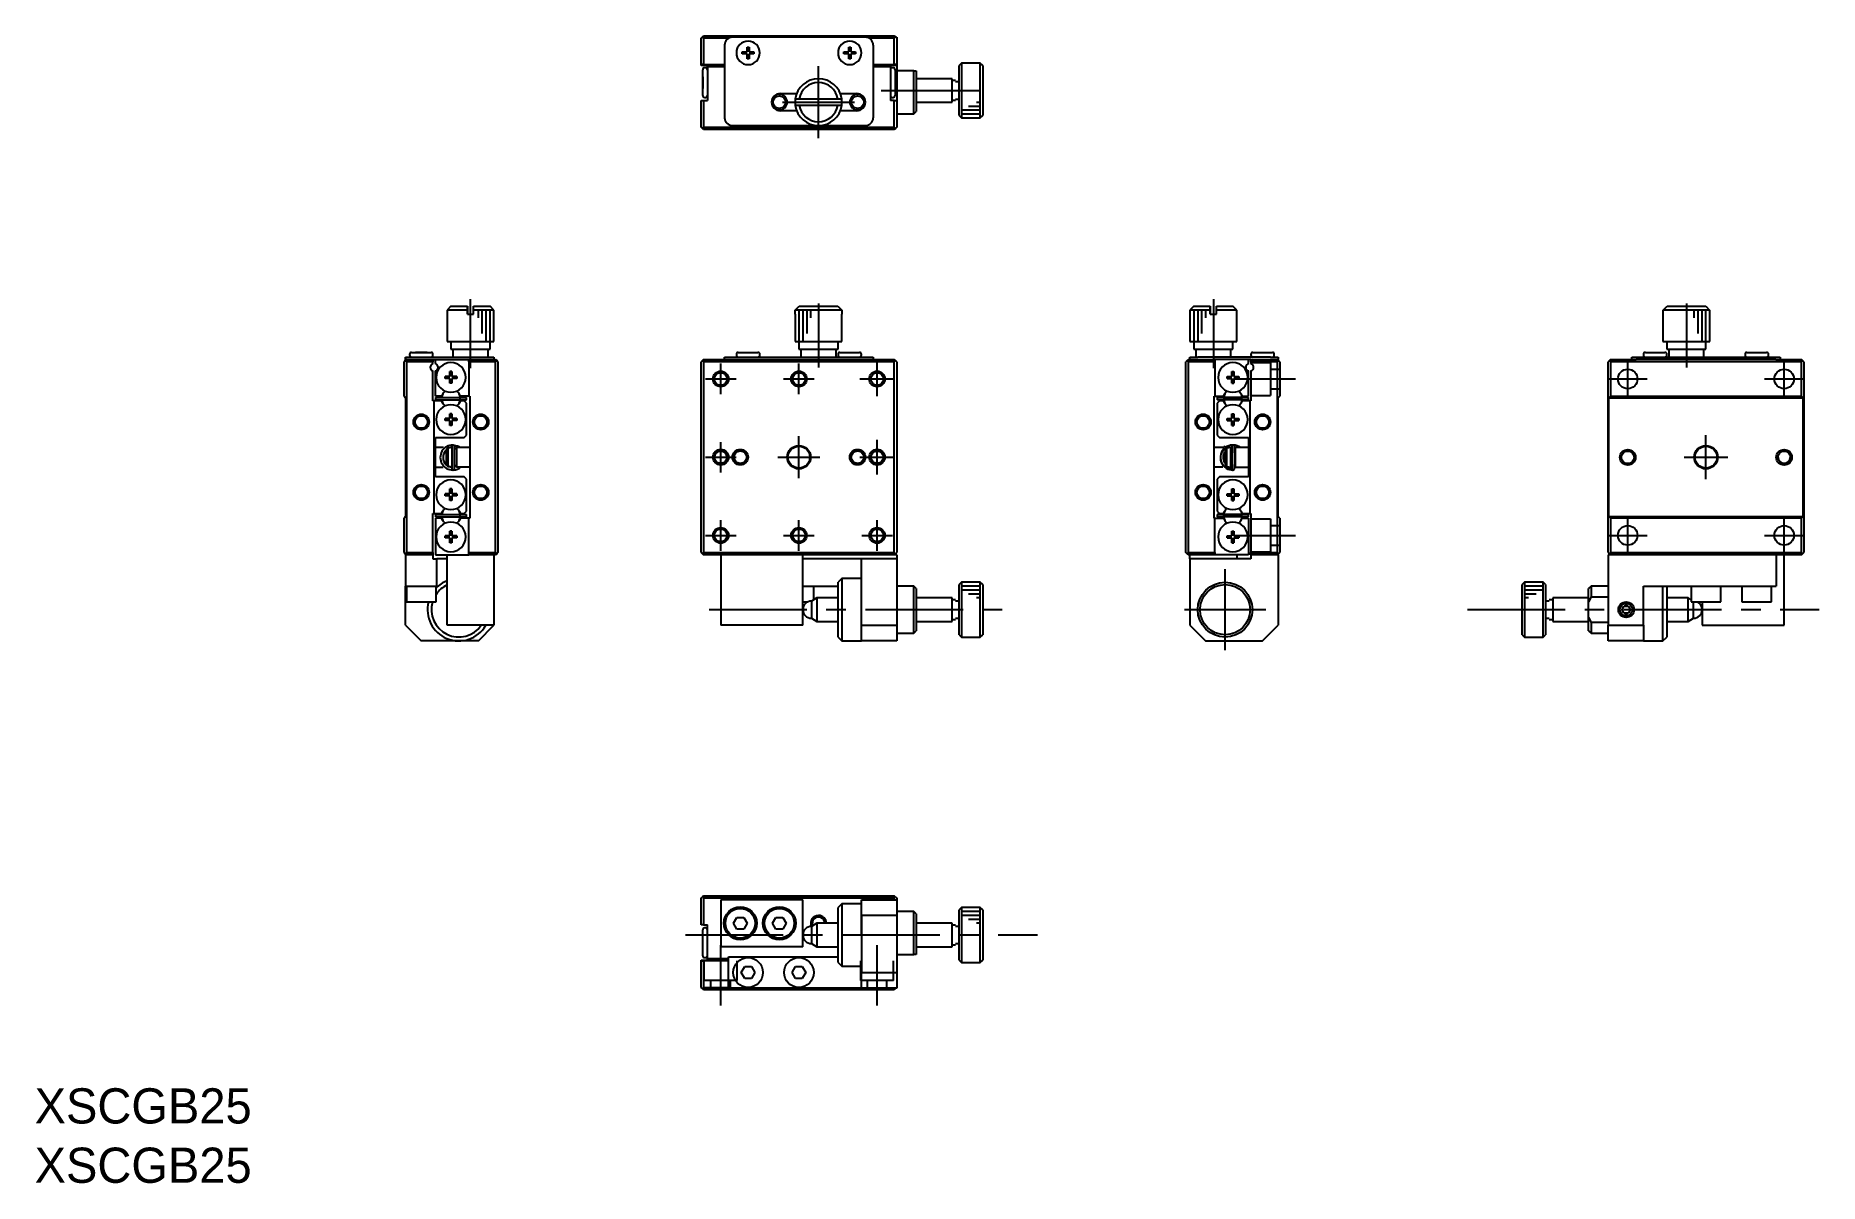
# Model space of a CAD drawing. Extents: x 152 to 380, y 8 to 155.
import ezdxf

# ---------------------------------------------------------------- set-up
doc = ezdxf.new("R2010")
doc.units = 0
doc.header["$LTSCALE"] = 10
doc.linetypes.add('CENTER', pattern=[2, 1.25, -0.25, 0.25, -0.25])
doc.linetypes.add('DASHED', pattern=[3.5, 2, -1.5])
doc.layers.get('0').update_dxf_attribs({"linetype": 'CONTINUOUS'})
doc.layers.add('CENTER', color=1, linetype='CENTER')
doc.styles.get("Standard").update_dxf_attribs({"font": 'FGP教科書体NT-M'})

msp = doc.modelspace()

# ---------------------------------------------------------------- texts
at = {"color": 7}
for p in [(152.094494, 16.025123), (152.094494, 8.437886)]:
    msp.add_text('XSCGB25', height=4.5, dxfattribs=at).set_placement(p)

# ---------------------------------------------------------------- linework, layer by layer
at = {"color": 7, "linetype": 'CONTINUOUS'}
for p, q in [((237.493434, 154.981401), (237.643434, 155.131401)), ((237.643434, 155.131401), (262.043434, 155.131401)), ((262.043434, 155.131401), (262.193434, 154.981401)), ((237.343434, 154.831401), (237.493434, 154.981401)), ((237.343434, 151.431401), (237.343434, 154.831401)), ((237.493434, 154.981401), (237.643434, 154.831401)), ((237.643434, 154.831401), (237.643434, 151.431401)), ((240.907544, 154.831401), (237.643434, 154.831401)), ((240.343434, 153.931401), (240.343434, 144.631401)), ((258.343434, 154.931401), (241.343434, 154.931401)), ((242.593434, 153.056401), (243.218434, 153.056401)), ((242.593434, 152.806401), (242.593434, 153.056401)), ((242.593434, 153.056401), (242.593434, 152.806401)), ((243.218434, 153.681401), (243.468434, 153.681401)), ((243.218434, 153.056401), (243.218434, 153.681401)), ((243.218434, 153.681401), (243.218434, 153.056401)), ((243.468434, 153.681401), (243.468434, 153.056401)), ((243.468434, 153.056401), (244.093434, 153.056401)), ((244.093434, 153.056401), (244.093434, 152.806401)), ((255.593434, 153.056401), (256.218434, 153.056401)), ((255.593434, 152.806401), (255.593434, 153.056401)), ((255.593434, 153.056401), (255.593434, 152.806401)), ((256.218434, 153.681401), (256.468434, 153.681401)), ((256.218434, 153.056401), (256.218434, 153.681401)), ((256.218434, 153.681401), (256.218434, 153.056401)), ((256.468434, 153.681401), (256.468434, 153.056401)), ((256.468434, 153.056401), (257.093434, 153.056401)), ((257.093434, 153.056401), (257.093434, 152.806401)), ((262.043434, 154.831401), (258.779324, 154.831401)), ((259.343434, 153.931401), (259.343434, 144.631401)), ((262.043434, 154.831401), (262.193434, 154.981401)), ((262.043434, 151.431401), (262.043434, 154.831401)), ((262.193434, 154.981401), (262.343434, 154.831401)), ((262.243434, 154.931401), (262.343434, 154.931401)), ((262.343434, 154.931401), (262.343434, 154.831401)), ((262.343434, 154.831401), (262.343434, 151.431401)), ((237.643434, 151.431401), (237.343434, 151.431401)), ((237.343434, 151.331401), (237.343434, 151.431401)), ((238.143434, 151.331401), (237.343434, 151.331401)), ((237.543434, 147.481401), (237.543434, 150.781401)), ((237.543434, 149.256401), (237.543434, 150.781401)), ((237.643434, 151.431401), (240.343434, 151.431401)), ((237.893434, 151.031401), (237.793434, 151.031401)), ((238.143434, 151.131401), (238.143434, 151.331401)), ((240.343434, 151.131401), (238.143434, 151.131401)), ((238.143434, 151.131401), (238.143434, 149.931401)), ((243.218434, 152.806401), (242.593434, 152.806401)), ((243.218434, 152.181401), (243.218434, 152.806401)), ((243.218434, 152.806401), (243.218434, 152.181401)), ((243.468434, 152.181401), (243.218434, 152.181401)), ((243.468434, 152.806401), (243.468434, 152.181401)), ((244.093434, 152.806401), (243.468434, 152.806401)), ((256.218434, 152.806401), (255.593434, 152.806401)), ((256.218434, 152.181401), (256.218434, 152.806401)), ((256.218434, 152.806401), (256.218434, 152.181401)), ((256.468434, 152.181401), (256.218434, 152.181401)), ((256.468434, 152.806401), (256.468434, 152.181401)), ((257.093434, 152.806401), (256.468434, 152.806401)), ((259.343434, 151.431401), (262.043434, 151.431401)), ((261.543434, 151.131401), (259.343434, 151.131401)), ((262.343434, 151.331401), (261.543434, 151.331401)), ((261.543434, 151.331401), (261.543434, 151.131401)), ((261.543434, 151.131401), (261.543434, 149.931401)), ((261.893434, 151.031401), (261.793434, 151.031401)), ((262.343434, 151.431401), (262.043434, 151.431401)), ((262.143434, 150.781401), (262.143434, 149.131401)), ((262.343434, 151.431401), (262.343434, 151.331401)), ((262.343434, 151.331401), (262.343434, 146.831401)), ((264.543434, 150.631401), (262.343434, 150.631401)), ((264.543434, 145.131401), (264.543434, 150.631401)), ((264.543434, 150.631401), (264.843434, 150.631401)), ((264.843434, 150.631401), (264.843434, 145.431401)), ((270.643434, 151.631401), (270.343434, 151.331401)), ((270.343434, 144.931401), (270.343434, 151.331401)), ((270.643434, 151.631401), (270.643434, 144.631401)), ((273.043434, 151.631401), (270.643434, 151.631401)), ((273.043434, 144.631401), (273.043434, 151.631401)), ((273.343434, 151.331401), (273.043434, 151.631401)), ((273.343434, 151.331401), (273.343434, 144.931401)), ((237.543434, 149.881401), (237.543434, 149.256401)), ((237.543434, 149.256401), (237.543434, 149.881401)), ((237.543434, 149.131401), (237.543434, 149.256401)), ((237.543434, 149.006401), (237.543434, 149.256401)), ((237.543434, 149.256401), (237.543434, 149.006401)), ((237.543434, 149.006401), (237.543434, 149.131401)), ((237.543434, 147.481401), (237.543434, 149.006401)), ((237.543434, 148.381401), (237.543434, 149.006401)), ((237.543434, 149.006401), (237.543434, 148.381401)), ((238.143434, 149.931401), (238.143434, 148.331401)), ((238.143434, 148.331401), (238.143434, 146.831401)), ((261.543434, 149.931401), (261.543434, 148.331401)), ((261.543434, 148.331401), (261.543434, 146.831401)), ((262.143434, 149.881401), (262.143434, 149.256401)), ((262.143434, 149.256401), (262.143434, 149.006401)), ((262.143434, 149.131401), (262.143434, 147.481401)), ((262.143434, 149.006401), (262.143434, 148.381401)), ((269.443434, 149.631401), (264.843454, 149.631401)), ((269.443434, 146.631401), (269.443434, 149.631401)), ((270.343434, 149.231401), (269.876447, 149.231401)), ((237.343434, 143.431401), (237.343434, 146.831401)), ((237.343434, 146.831401), (237.643434, 146.831401)), ((237.643434, 146.831401), (237.643434, 143.431401)), ((237.643434, 146.831401), (238.143434, 146.831401)), ((237.793434, 147.231401), (237.893434, 147.231401)), ((247.443434, 147.731401), (249.552377, 147.731401)), ((249.875642, 147.031401), (249.370221, 147.031401)), ((249.370221, 146.231401), (249.875642, 146.231401)), ((249.370221, 146.231401), (255.316648, 146.231401)), ((254.811227, 147.031401), (249.875642, 147.031401)), ((249.875642, 146.231401), (254.811227, 146.231401)), ((255.316648, 147.031401), (254.811227, 147.031401)), ((254.811227, 146.231401), (255.316648, 146.231401)), ((255.134492, 147.731401), (257.243434, 147.731401)), ((262.043434, 146.831401), (261.543434, 146.831401)), ((261.793434, 147.231401), (261.893434, 147.231401)), ((262.043434, 143.431401), (262.043434, 146.831401)), ((262.043434, 146.831401), (262.343434, 146.831401)), ((262.343434, 146.831401), (262.343434, 143.431401)), ((264.843454, 146.631401), (269.443434, 146.631401)), ((269.876447, 147.031401), (270.343434, 147.031401)), ((249.552377, 145.531401), (247.443434, 145.531401)), ((257.243434, 145.531401), (255.134492, 145.531401)), ((262.343434, 145.131401), (264.543434, 145.131401)), ((264.543434, 145.131401), (264.843434, 145.431401)), ((270.343434, 144.931401), (270.643434, 144.631401)), ((270.643434, 144.631401), (273.043434, 144.631401)), ((273.043434, 144.631401), (273.343434, 144.931401)), ((237.493434, 143.281401), (237.343434, 143.431401)), ((237.643434, 143.431401), (237.493434, 143.281401)), ((237.643434, 143.131401), (237.493434, 143.281401)), ((237.643434, 143.431401), (262.043434, 143.431401)), ((262.043434, 143.131401), (237.643434, 143.131401)), ((241.343434, 143.631401), (252.343434, 143.631401)), ((252.343434, 143.631401), (258.343434, 143.631401)), ((262.193434, 143.281401), (262.043434, 143.431401)), ((262.193434, 143.281401), (262.043434, 143.131401)), ((262.343434, 143.431401), (262.193434, 143.281401)), ((205.343434, 120.531401), (204.843434, 120.031401)), ((207.443434, 120.031401), (204.843434, 120.031401)), ((204.843434, 120.031401), (204.843434, 116.031401)), ((205.343434, 120.531401), (207.443434, 120.531401)), ((207.443434, 120.031401), (207.443434, 120.531401)), ((207.443434, 120.531401), (207.443434, 120.031401)), ((207.443434, 119.531401), (207.443434, 120.031401)), ((207.443434, 120.031401), (207.443434, 119.531401)), ((207.443434, 119.531401), (208.243434, 119.531401)), ((208.243434, 120.531401), (210.343434, 120.531401)), ((208.243434, 120.031401), (208.243434, 120.531401)), ((210.843434, 120.031401), (208.243434, 120.031401)), ((208.243434, 119.531401), (208.243434, 120.031401)), ((210.843434, 120.031401), (210.343434, 120.531401)), ((210.843434, 116.031401), (210.843434, 120.031401)), ((249.343434, 119.531401), (249.370221, 119.531401)), ((249.343434, 119.531401), (249.370221, 119.531401)), ((249.343434, 119.531401), (249.343434, 116.031401)), ((249.370221, 120.031401), (249.875642, 120.531401)), ((255.316648, 120.031401), (249.370221, 120.031401)), ((249.370221, 119.531401), (249.370221, 120.031401)), ((249.875642, 120.531401), (254.811227, 120.531401)), ((249.875642, 120.531401), (254.811227, 120.531401)), ((254.811227, 120.531401), (255.316648, 120.031401)), ((255.316648, 120.031401), (255.316648, 119.531401)), ((255.316648, 119.531401), (255.343434, 119.531401)), ((255.316648, 119.531401), (255.343434, 119.531401)), ((255.343434, 116.031401), (255.343434, 119.531401)), ((300.343434, 120.531401), (299.843434, 120.031401)), ((302.443434, 120.031401), (299.843434, 120.031401)), ((299.843434, 120.031401), (299.843434, 116.031401)), ((300.343434, 120.531401), (302.443434, 120.531401)), ((300.343434, 120.531401), (302.443434, 120.531401)), ((302.443434, 120.031401), (302.443434, 120.531401)), ((302.443434, 120.531401), (302.443434, 120.031401)), ((302.443434, 119.531401), (302.443434, 120.031401)), ((302.443434, 120.031401), (302.443434, 119.531401)), ((302.443434, 119.531401), (303.243434, 119.531401)), ((302.443434, 119.531401), (303.243434, 119.531401)), ((303.243434, 120.531401), (305.343434, 120.531401)), ((303.243434, 120.531401), (305.343434, 120.531401)), ((303.243434, 120.031401), (303.243434, 120.531401)), ((305.843434, 120.031401), (303.243434, 120.031401)), ((303.243434, 119.531401), (303.243434, 120.031401)), ((305.843434, 120.031401), (305.343434, 120.531401)), ((305.843434, 116.031401), (305.843434, 120.031401)), ((360.343434, 119.531401), (360.370221, 119.531401)), ((360.343434, 119.531401), (360.343434, 116.031401)), ((360.370221, 120.031401), (360.875642, 120.531401)), ((360.370221, 119.531401), (360.370221, 120.031401)), ((366.316648, 120.031401), (360.370221, 120.031401)), ((360.875642, 120.531401), (365.811227, 120.531401)), ((365.811227, 120.531401), (366.316648, 120.031401)), ((366.316648, 120.031401), (366.316648, 119.531401)), ((366.316648, 119.531401), (366.343434, 119.531401)), ((366.343434, 116.031401), (366.343434, 119.531401)), ((200.043434, 114.381401), (200.043434, 114.281401)), ((200.293434, 114.631401), (202.793434, 114.631401)), ((200.293434, 114.631401), (201.418434, 114.631401)), ((200.793434, 114.631401), (201.418434, 114.631401)), ((201.418434, 114.631401), (200.793434, 114.631401)), ((201.418434, 114.631401), (201.668434, 114.631401)), ((201.668434, 114.631401), (201.418434, 114.631401)), ((201.418434, 114.631401), (201.668434, 114.631401)), ((201.668434, 114.631401), (202.793434, 114.631401)), ((202.293434, 114.631401), (201.668434, 114.631401)), ((201.668434, 114.631401), (202.293434, 114.631401)), ((203.043434, 114.281401), (203.043434, 114.381401)), ((204.843434, 116.031401), (207.843434, 116.031401)), ((204.843434, 116.031401), (205.343434, 116.031401)), ((205.343434, 116.031401), (210.343434, 116.031401)), ((205.343434, 116.031401), (207.843434, 116.031401)), ((205.343434, 116.031401), (205.343434, 115.031401)), ((205.343434, 115.031401), (207.843434, 115.031401)), ((205.343434, 115.031401), (205.593434, 115.031401)), ((205.593434, 115.031401), (205.593434, 114.031401)), ((207.843434, 116.031401), (210.343434, 116.031401)), ((207.843434, 116.031401), (210.843434, 116.031401)), ((207.843434, 115.031401), (210.343434, 115.031401)), ((210.093434, 115.031401), (210.343434, 115.031401)), ((210.093434, 114.031401), (210.093434, 115.031401)), ((210.343434, 116.031401), (210.843434, 116.031401)), ((210.343434, 115.031401), (210.343434, 116.031401)), ((241.843434, 114.381401), (241.843434, 114.281401)), ((242.093434, 114.631401), (243.343434, 114.631401)), ((243.343434, 114.631401), (244.593434, 114.631401)), ((244.843434, 114.281401), (244.843434, 114.381401)), ((249.343434, 116.031401), (255.343434, 116.031401)), ((249.843434, 116.031401), (249.843434, 115.031401)), ((249.843434, 115.031401), (250.483411, 115.031401)), ((250.093434, 115.031401), (250.093434, 114.031401)), ((250.483411, 115.031401), (252.343434, 115.031401)), ((252.343434, 115.031401), (253.916735, 115.031401)), ((253.916735, 115.031401), (254.016261, 115.031401)), ((254.016261, 115.031401), (254.843434, 115.031401)), ((254.593434, 114.031401), (254.593434, 115.031401)), ((254.843434, 115.031401), (254.843434, 116.031401)), ((254.843434, 114.381401), (254.843434, 114.281401)), ((255.093434, 114.631401), (256.343434, 114.631401)), ((256.343434, 114.631401), (257.593434, 114.631401)), ((257.843434, 114.281401), (257.843434, 114.381401)), ((299.843434, 116.031401), (305.843434, 116.031401)), ((300.343434, 116.031401), (300.343434, 115.031401)), ((300.343434, 115.031401), (305.343434, 115.031401)), ((300.593434, 115.031401), (300.593434, 114.031401)), ((305.093434, 114.031401), (305.093434, 115.031401)), ((305.343434, 115.031401), (305.343434, 116.031401)), ((307.643434, 114.381401), (307.643434, 114.281401)), ((307.893434, 114.631401), (310.393434, 114.631401)), ((308.393434, 114.631401), (309.018434, 114.631401)), ((309.018434, 114.631401), (309.268434, 114.631401)), ((309.268434, 114.631401), (309.893434, 114.631401)), ((310.643434, 114.281401), (310.643434, 114.381401)), ((357.843434, 114.381401), (357.843434, 114.281401)), ((358.093434, 114.631401), (360.593434, 114.631401)), ((360.343434, 116.031401), (366.343434, 116.031401)), ((360.343434, 116.031401), (360.843434, 116.031401)), ((360.843434, 116.031401), (365.843434, 116.031401)), ((360.843434, 116.031401), (365.843434, 116.031401)), ((360.843434, 116.031401), (360.843434, 115.031401)), ((360.843434, 115.031401), (365.843434, 115.031401)), ((360.843434, 115.031401), (361.093434, 115.031401)), ((360.843434, 114.281401), (360.843434, 114.381401)), ((361.093434, 115.031401), (361.093434, 114.031401)), ((365.593434, 115.031401), (365.843434, 115.031401)), ((365.593434, 114.031401), (365.593434, 115.031401)), ((365.843434, 116.031401), (366.343434, 116.031401)), ((365.843434, 115.031401), (365.843434, 116.031401)), ((370.843434, 114.381401), (370.843434, 114.281401)), ((371.093434, 114.631401), (373.593434, 114.631401)), ((373.843434, 114.281401), (373.843434, 114.381401)), ((199.493434, 113.581401), (199.343434, 113.431401)), ((199.343434, 109.031401), (199.343434, 113.431401)), ((199.493434, 113.581401), (199.643434, 113.731401)), ((199.643434, 113.431401), (199.493434, 113.581401)), ((199.543434, 113.731401), (199.543434, 114.031401)), ((199.543434, 114.031401), (200.543434, 114.031401)), ((199.643434, 113.731401), (199.543434, 113.731401)), ((199.643434, 113.731401), (203.043434, 113.731401)), ((199.643434, 113.431401), (199.643434, 89.031401)), ((203.043434, 113.431401), (199.643434, 113.431401)), ((200.543434, 114.031401), (200.743434, 114.031401)), ((200.743434, 114.031401), (202.343434, 114.031401)), ((202.343434, 114.031401), (209.843434, 114.031401)), ((203.043434, 113.731401), (203.343434, 113.731401)), ((203.043434, 113.731401), (203.043434, 113.431401)), ((203.043434, 113.208371), (203.043434, 113.431401)), ((203.043434, 108.431401), (203.043434, 112.254432)), ((203.343434, 113.208371), (203.343434, 113.731401)), ((203.343434, 113.731401), (207.643434, 113.731401)), ((203.343434, 109.031401), (203.343434, 112.254432)), ((205.218434, 112.181401), (205.468434, 112.181401)), ((205.218434, 111.556401), (205.218434, 112.181401)), ((205.468434, 112.181401), (205.218434, 112.181401)), ((205.468434, 112.181401), (205.468434, 111.556401)), ((205.468434, 111.556401), (205.468434, 112.181401)), ((207.643434, 113.731401), (211.043434, 113.731401)), ((207.643434, 113.431401), (207.643434, 113.731401)), ((207.643434, 113.431401), (207.643434, 109.031401)), ((211.043434, 113.431401), (207.643434, 113.431401)), ((209.843434, 114.031401), (210.843434, 114.031401)), ((210.843434, 114.031401), (210.843434, 113.731401)), ((211.043434, 113.731401), (211.193434, 113.581401)), ((211.193434, 113.581401), (211.043434, 113.431401)), ((211.043434, 89.031401), (211.043434, 113.431401)), ((211.343434, 113.431401), (211.193434, 113.581401)), ((211.343434, 113.431401), (211.343434, 89.031401)), ((237.493434, 113.581401), (237.343434, 113.431401)), ((237.343434, 89.031401), (237.343434, 113.431401)), ((237.643434, 113.731401), (237.493434, 113.581401)), ((237.643434, 113.431401), (237.493434, 113.581401)), ((237.643434, 113.731401), (262.043434, 113.731401)), ((262.043434, 113.431401), (237.643434, 113.431401)), ((237.643434, 113.431401), (237.643434, 89.031401)), ((240.343434, 113.731401), (240.343434, 114.031401)), ((240.343434, 114.031401), (241.343434, 114.031401)), ((241.343434, 114.031401), (242.543434, 114.031401)), ((242.543434, 114.031401), (244.143434, 114.031401)), ((244.143434, 114.031401), (255.543434, 114.031401)), ((255.543434, 114.031401), (257.143434, 114.031401)), ((257.143434, 114.031401), (258.343434, 114.031401)), ((258.343434, 114.031401), (259.343434, 114.031401)), ((259.343434, 114.031401), (259.343434, 113.731401)), ((262.193434, 113.581401), (262.043434, 113.731401)), ((262.193434, 113.581401), (262.043434, 113.431401)), ((262.043434, 89.031401), (262.043434, 113.431401)), ((262.343434, 113.431401), (262.193434, 113.581401)), ((262.343434, 113.431401), (262.343434, 89.031401)), ((299.493434, 113.581401), (299.343434, 113.431401)), ((299.343434, 89.031401), (299.343434, 113.431401)), ((299.493434, 113.581401), (299.643434, 113.731401)), ((299.643434, 113.431401), (299.493434, 113.581401)), ((299.643434, 113.731401), (303.043434, 113.731401)), ((303.043434, 113.431401), (299.643434, 113.431401)), ((299.643434, 113.431401), (299.643434, 89.031401)), ((299.843434, 113.731401), (299.843434, 114.031401)), ((299.843434, 114.031401), (300.843434, 114.031401)), ((308.343434, 114.031401), (300.843434, 114.031401)), ((303.043434, 113.731401), (303.043434, 113.431401)), ((307.343434, 113.731401), (303.043434, 113.731401)), ((303.043434, 113.431401), (303.043434, 109.031401)), ((305.218434, 112.181401), (305.468434, 112.181401)), ((305.218434, 111.556401), (305.218434, 112.181401)), ((305.218434, 112.181401), (305.218434, 111.556401)), ((305.468434, 112.181401), (305.468434, 111.556401)), ((307.643434, 113.731401), (307.343434, 113.731401)), ((307.343434, 113.208371), (307.343434, 113.731401)), ((307.343434, 109.031401), (307.343434, 112.254432)), ((307.643434, 113.731401), (311.043434, 113.731401)), ((307.643434, 113.431401), (307.643434, 113.731401)), ((307.643434, 113.431401), (307.643434, 113.208371)), ((311.043434, 113.431401), (307.643434, 113.431401)), ((307.643434, 112.254432), (307.643434, 108.431401)), ((309.943434, 114.031401), (308.343434, 114.031401)), ((310.143434, 114.031401), (309.943434, 114.031401)), ((310.143434, 114.031401), (311.143434, 114.031401)), ((311.143434, 113.731401), (311.043434, 113.731401)), ((311.043434, 113.731401), (311.193434, 113.581401)), ((311.193434, 113.581401), (311.043434, 113.431401)), ((311.043434, 89.031401), (311.043434, 113.431401)), ((311.143434, 114.031401), (311.143434, 113.731401)), ((311.343434, 113.431401), (311.193434, 113.581401)), ((311.343434, 113.431401), (311.343434, 109.031401)), ((353.493434, 113.581401), (353.343434, 113.431401)), ((353.343434, 89.031401), (353.343434, 113.431401)), ((353.643434, 113.731401), (353.493434, 113.581401)), ((353.643434, 113.431401), (353.493434, 113.581401)), ((353.643434, 113.731401), (356.907544, 113.731401)), ((353.643434, 113.431401), (353.643434, 109.031401)), ((378.043434, 113.431401), (353.643434, 113.431401)), ((356.343434, 113.731401), (356.343434, 114.031401)), ((356.343434, 114.031401), (357.343434, 114.031401)), ((357.343434, 113.731401), (356.907544, 113.731401)), ((357.343434, 114.031401), (358.543434, 114.031401)), ((374.343434, 113.731401), (357.343434, 113.731401)), ((358.543434, 114.031401), (360.143434, 114.031401)), ((360.143434, 114.031401), (371.543434, 114.031401)), ((371.543434, 114.031401), (373.143434, 114.031401)), ((373.143434, 114.031401), (374.343434, 114.031401)), ((374.343434, 114.031401), (375.343434, 114.031401)), ((374.779324, 113.731401), (374.343434, 113.731401)), ((374.779324, 113.731401), (378.043434, 113.731401)), ((375.343434, 114.031401), (375.343434, 113.731401)), ((378.193434, 113.581401), (378.043434, 113.731401)), ((378.193434, 113.581401), (378.043434, 113.431401)), ((378.043434, 109.031401), (378.043434, 113.431401)), ((378.343434, 113.431401), (378.193434, 113.581401)), ((378.343434, 113.431401), (378.343434, 89.031401)), ((204.593434, 111.556401), (205.218434, 111.556401)), ((204.593434, 111.306401), (204.593434, 111.556401)), ((205.218434, 111.556401), (204.593434, 111.556401)), ((205.218434, 111.306401), (204.593434, 111.306401)), ((205.218434, 110.681401), (205.218434, 111.306401)), ((205.468434, 110.681401), (205.218434, 110.681401)), ((205.468434, 111.556401), (206.093434, 111.556401)), ((206.093434, 111.556401), (205.468434, 111.556401)), ((205.468434, 111.306401), (205.468434, 110.681401)), ((206.093434, 111.306401), (205.468434, 111.306401)), ((205.468434, 110.681401), (205.468434, 111.306401)), ((206.093434, 111.556401), (206.093434, 111.306401)), ((206.093434, 111.306401), (206.093434, 111.556401)), ((304.593434, 111.556401), (305.218434, 111.556401)), ((304.593434, 111.306401), (304.593434, 111.556401)), ((304.593434, 111.556401), (304.593434, 111.306401)), ((305.218434, 111.306401), (304.593434, 111.306401)), ((304.593434, 111.306401), (305.218434, 111.306401)), ((305.218434, 110.681401), (305.218434, 111.306401)), ((305.218434, 111.306401), (305.218434, 110.681401)), ((305.468434, 110.681401), (305.218434, 110.681401)), ((305.218434, 110.681401), (305.468434, 110.681401)), ((305.468434, 111.556401), (306.093434, 111.556401)), ((306.093434, 111.306401), (305.468434, 111.306401)), ((305.468434, 111.306401), (305.468434, 110.681401)), ((305.468434, 111.306401), (306.093434, 111.306401)), ((306.093434, 111.556401), (306.093434, 111.306401)), ((199.343434, 109.031401), (199.543434, 108.831401)), ((199.543434, 108.831401), (199.543434, 93.631401)), ((203.143434, 108.431401), (203.043434, 108.431401)), ((203.143434, 108.431401), (203.143434, 94.031401)), ((204.141968, 108.431401), (203.143434, 108.431401)), ((204.141968, 109.031401), (203.343434, 109.031401)), ((203.343434, 108.881401), (207.343434, 108.881401)), ((203.343434, 108.881401), (203.343434, 108.581401)), ((203.343434, 108.581401), (207.343434, 108.581401)), ((203.343434, 108.581401), (204.162422, 108.581401)), ((204.093434, 108.581401), (204.162422, 108.581401)), ((204.093434, 108.581401), (204.162422, 108.581401)), ((204.093434, 108.581401), (204.162422, 108.581401)), ((204.093434, 108.581401), (204.162422, 108.581401)), ((204.093434, 108.581401), (204.162422, 108.581401)), ((204.093434, 108.581401), (204.162422, 108.581401)), ((204.093434, 108.581401), (204.162422, 108.581401)), ((204.093434, 108.581401), (206.593434, 108.581401)), ((204.093434, 108.581401), (204.162422, 108.581401)), ((204.093434, 108.581401), (204.162422, 108.581401)), ((204.093434, 108.581401), (204.162422, 108.581401)), ((204.093434, 108.581401), (204.162422, 108.581401)), ((204.093434, 108.581401), (204.162422, 108.581401)), ((204.093434, 108.581401), (204.162422, 108.581401)), ((204.312431, 109.326651), (204.141968, 109.031401)), ((204.312431, 108.136151), (204.141968, 108.431401)), ((206.5449, 109.031401), (206.374438, 109.326651)), ((206.5449, 108.431401), (206.374438, 108.136151)), ((206.524447, 108.581401), (206.593434, 108.581401)), ((206.524447, 108.581401), (207.343434, 108.581401)), ((206.524447, 108.581401), (206.593434, 108.581401)), ((207.643434, 109.031401), (206.5449, 109.031401)), ((207.043434, 108.431401), (206.5449, 108.431401)), ((207.343434, 108.131401), (207.043434, 108.431401)), ((207.343434, 108.581401), (207.343434, 108.881401)), ((207.343434, 104.031401), (207.343434, 108.131401)), ((207.643434, 109.031401), (207.743434, 109.031401)), ((207.743434, 109.031401), (207.743434, 102.031401)), ((302.943434, 109.031401), (303.043434, 109.031401)), ((302.943434, 102.031401), (302.943434, 109.031401)), ((303.043434, 109.031401), (304.141968, 109.031401)), ((307.343434, 108.881401), (303.343434, 108.881401)), ((303.343434, 108.881401), (303.343434, 108.581401)), ((304.162422, 108.881401), (303.343434, 108.881401)), ((307.343434, 108.581401), (303.343434, 108.581401)), ((303.643434, 108.431401), (303.343434, 108.131401)), ((303.343434, 108.131401), (303.343434, 104.031401)), ((304.141968, 108.431401), (303.643434, 108.431401)), ((304.093434, 108.881403), (304.162422, 108.881403)), ((304.093434, 108.881403), (304.162422, 108.881403)), ((304.093434, 108.881403), (304.162422, 108.881403)), ((304.093434, 108.881403), (304.162422, 108.881403)), ((304.093434, 108.881403), (306.593434, 108.881403)), ((304.093434, 108.881403), (304.162422, 108.881403)), ((304.093434, 108.881403), (304.162422, 108.881403)), ((304.093434, 108.881403), (304.162422, 108.881403)), ((304.141968, 109.031401), (304.312431, 109.326651)), ((304.312431, 108.136151), (304.141968, 108.431401)), ((306.374438, 109.326651), (306.5449, 109.031401)), ((306.5449, 108.431401), (306.374438, 108.136151)), ((306.524447, 108.881403), (306.593434, 108.881403)), ((306.524447, 108.881403), (306.593434, 108.881403)), ((306.524447, 108.881403), (306.593434, 108.881403)), ((306.524447, 108.881403), (306.593434, 108.881403)), ((306.524447, 108.881403), (306.593434, 108.881403)), ((306.524447, 108.881403), (306.593434, 108.881403)), ((306.524447, 108.881403), (306.593434, 108.881403)), ((306.524447, 108.881403), (306.593434, 108.881403)), ((306.524447, 108.881403), (306.593434, 108.881403)), ((306.524447, 108.881403), (306.593434, 108.881403)), ((306.524447, 108.881403), (306.593434, 108.881403)), ((306.524447, 108.881403), (306.593434, 108.881403)), ((306.524447, 108.881403), (306.593434, 108.881403)), ((307.343434, 108.881401), (306.524447, 108.881401)), ((306.5449, 109.031401), (307.343434, 109.031401)), ((307.543434, 108.431401), (306.5449, 108.431401)), ((307.343434, 108.581401), (307.343434, 108.881401)), ((307.543434, 94.031401), (307.543434, 108.431401)), ((307.643434, 108.431401), (307.543434, 108.431401)), ((311.143434, 108.831401), (311.343434, 109.031401)), ((311.143434, 93.631401), (311.143434, 108.831401)), ((353.443434, 108.831401), (353.643434, 109.031401)), ((353.443434, 93.631401), (353.443434, 108.831401)), ((353.443434, 108.831401), (378.243434, 108.831401)), ((353.643434, 109.031401), (378.043434, 109.031401)), ((378.043434, 109.031401), (378.243434, 108.831401)), ((378.243434, 108.831401), (378.243434, 93.631401)), ((204.593434, 106.156401), (205.218434, 106.156401)), ((204.593434, 105.906401), (204.593434, 106.156401)), ((205.218434, 106.156401), (204.593434, 106.156401)), ((205.218434, 105.906401), (204.593434, 105.906401)), ((205.218434, 106.781401), (205.468434, 106.781401)), ((205.218434, 106.156401), (205.218434, 106.781401)), ((205.468434, 106.781401), (205.218434, 106.781401)), ((205.218434, 105.281401), (205.218434, 105.906401)), ((205.468434, 105.281401), (205.218434, 105.281401)), ((205.468434, 106.781401), (205.468434, 106.156401)), ((205.468434, 106.156401), (205.468434, 106.781401)), ((205.468434, 106.156401), (206.093434, 106.156401)), ((206.093434, 106.156401), (205.468434, 106.156401)), ((205.468434, 105.906401), (205.468434, 105.281401)), ((206.093434, 105.906401), (205.468434, 105.906401)), ((205.468434, 105.281401), (205.468434, 105.906401)), ((206.093434, 106.156401), (206.093434, 105.906401)), ((206.093434, 105.906401), (206.093434, 106.156401)), ((304.593434, 106.156401), (305.218434, 106.156401)), ((304.593434, 105.906401), (304.593434, 106.156401)), ((304.593434, 106.156401), (304.593434, 105.906401)), ((305.218434, 105.906401), (304.593434, 105.906401)), ((304.593434, 105.906401), (305.218434, 105.906401)), ((305.218434, 106.781401), (305.468434, 106.781401)), ((305.218434, 106.156401), (305.218434, 106.781401)), ((305.218434, 106.781401), (305.218434, 106.156401)), ((305.218434, 105.281401), (305.218434, 105.906401)), ((305.218434, 105.906401), (305.218434, 105.281401)), ((305.468434, 105.281401), (305.218434, 105.281401)), ((305.218434, 105.281401), (305.468434, 105.281401)), ((305.468434, 106.781401), (305.468434, 106.156401)), ((305.468434, 106.156401), (306.093434, 106.156401)), ((306.093434, 105.906401), (305.468434, 105.906401)), ((305.468434, 105.906401), (305.468434, 105.281401)), ((305.468434, 105.906401), (306.093434, 105.906401)), ((306.093434, 106.156401), (306.093434, 105.906401)), ((203.343434, 103.731401), (207.043434, 103.731401)), ((203.343434, 98.731401), (203.343434, 103.731401)), ((205.454845, 102.684847), (205.430469, 102.561649)), ((205.524013, 102.758399), (205.454845, 102.684847)), ((205.623189, 102.781731), (205.524013, 102.758399)), ((205.719994, 102.744963), (205.623189, 102.781731)), ((206.328279, 102.59136), (205.638623, 102.780136)), ((205.778874, 102.661954), (205.719994, 102.744963)), ((207.043434, 103.731401), (207.343434, 104.031401)), ((303.343434, 104.031401), (303.643434, 103.731401)), ((303.643434, 103.731401), (307.343434, 103.731401)), ((305.216775, 102.679867), (305.195731, 102.575938)), ((305.286216, 102.757139), (305.216775, 102.679867)), ((305.384871, 102.781879), (305.286216, 102.757139)), ((305.482952, 102.746028), (305.384871, 102.781879)), ((305.544044, 102.659472), (305.482952, 102.746028)), ((307.343434, 103.731401), (307.343434, 98.731401)), ((204.397668, 102.461401), (203.343434, 102.461401)), ((204.943434, 102.431401), (204.743434, 102.221351)), ((204.743434, 102.221351), (204.743434, 100.241452)), ((204.943434, 102.431401), (204.943434, 100.031401)), ((205.243434, 102.431401), (204.943434, 102.431401)), ((205.243434, 102.481401), (205.243434, 102.431401)), ((205.443434, 102.481401), (205.243434, 102.481401)), ((205.430469, 102.561649), (205.426723, 102.481636)), ((205.441815, 102.571912), (205.441815, 99.792257)), ((205.443434, 102.481401), (205.443434, 101.231401)), ((205.447273, 102.477563), (205.443434, 102.481401)), ((205.443434, 101.231401), (205.443434, 99.981401)), ((205.805996, 102.576733), (205.792952, 102.5706)), ((206.043434, 102.481401), (205.803706, 102.241673)), ((205.83672, 102.589863), (205.805996, 102.576733)), ((205.868053, 102.601443), (205.83672, 102.589863)), ((205.899917, 102.611444), (205.868053, 102.601443)), ((205.932234, 102.619843), (205.899917, 102.611444)), ((205.964924, 102.62662), (205.932234, 102.619843)), ((205.997907, 102.631757), (205.964924, 102.62662)), ((206.031103, 102.635243), (205.997907, 102.631757)), ((206.064429, 102.637068), (206.031103, 102.635243)), ((206.043434, 102.481401), (206.043434, 99.981401)), ((207.743434, 102.481401), (206.043434, 102.481401)), ((206.097804, 102.637228), (206.064429, 102.637068)), ((206.131146, 102.635723), (206.097804, 102.637228)), ((206.164373, 102.632557), (206.131146, 102.635723)), ((206.197403, 102.627736), (206.164373, 102.632557)), ((206.230155, 102.621272), (206.197403, 102.627736)), ((206.262549, 102.613182), (206.230155, 102.621272)), ((206.294505, 102.603484), (206.262549, 102.613182)), ((206.325944, 102.592202), (206.294505, 102.603484)), ((206.356789, 102.579364), (206.325944, 102.592202)), ((206.386963, 102.565), (206.356789, 102.579364)), ((206.41639, 102.549146), (206.386963, 102.565)), ((206.443511, 102.532789), (206.41639, 102.549146)), ((206.428658, 102.488171), (206.425247, 102.481401)), ((206.431766, 102.494545), (206.428658, 102.488171)), ((206.434559, 102.5005), (206.431766, 102.494545)), ((206.437027, 102.506012), (206.434559, 102.5005)), ((206.446337, 102.525737), (206.435913, 102.481443)), ((206.439159, 102.51106), (206.437027, 102.506012)), ((206.440947, 102.515625), (206.439159, 102.51106)), ((206.442385, 102.519689), (206.440947, 102.515625)), ((206.443467, 102.523237), (206.442385, 102.519689)), ((206.442566, 102.533066), (206.443352, 102.532878)), ((206.443352, 102.532878), (206.443947, 102.53239)), ((206.444029, 102.525489), (206.443467, 102.523237)), ((206.443947, 102.53239), (206.44435, 102.531601)), ((206.444399, 102.527455), (206.444029, 102.525489)), ((206.44435, 102.531601), (206.444559, 102.530514)), ((206.444576, 102.529131), (206.444399, 102.527455)), ((206.444559, 102.530514), (206.444576, 102.529131)), ((206.504661, 102.48142), (206.451143, 102.518249)), ((207.743434, 102.031401), (207.743434, 100.431401)), ((207.743434, 100.431401), (207.743434, 93.431401)), ((304.182188, 102.481401), (302.943434, 102.481401)), ((302.943434, 100.431401), (302.943434, 102.031401)), ((302.943434, 93.431401), (302.943434, 100.431401)), ((304.146893, 101.53067), (304.195895, 101.669455)), ((304.195895, 101.669455), (304.261795, 101.803374)), ((304.24335, 102.523462), (304.250956, 102.481443)), ((304.358824, 102.591385), (304.243358, 102.532789)), ((304.261795, 101.803374), (304.319914, 101.89572)), ((304.319914, 101.89572), (304.343264, 101.928247)), ((304.543434, 102.411401), (304.343434, 102.201351)), ((304.343434, 102.201351), (304.343434, 100.221452)), ((304.543434, 102.411401), (304.543434, 100.011401)), ((304.843434, 102.411401), (304.543434, 102.411401)), ((304.843434, 102.461401), (304.843434, 102.411401)), ((305.043434, 102.461401), (304.843434, 102.461401)), ((305.043434, 102.461401), (305.043434, 99.961401)), ((305.217032, 102.287804), (305.043434, 102.461401)), ((305.097383, 102.407607), (305.189014, 102.422673)), ((305.146758, 102.358367), (305.10609, 102.40935)), ((305.186954, 102.344455), (305.186349, 102.318829)), ((305.190302, 102.460577), (305.186954, 102.344455)), ((305.195731, 102.575938), (305.190302, 102.460577)), ((305.206154, 102.571912), (305.206154, 99.792257)), ((305.564032, 102.41306), (305.589939, 102.408107)), ((305.643434, 102.461401), (305.564835, 102.382802)), ((305.643434, 102.461401), (305.643434, 99.961401)), ((307.343434, 102.461401), (305.643434, 102.461401)), ((203.343434, 99.961401), (204.328648, 99.961401)), ((207.043434, 98.731401), (203.343434, 98.731401)), ((204.743434, 100.241452), (204.943434, 100.031401)), ((204.943434, 100.031401), (205.243434, 100.031401)), ((205.245068, 99.977439), (205.091081, 100.031167)), ((205.106719, 100.024686), (205.113434, 100.031401)), ((205.120763, 100.031131), (205.121058, 100.018847)), ((205.163708, 100.018622), (205.157542, 100.005263)), ((205.171334, 100.031401), (205.163708, 100.018622)), ((205.243434, 100.031401), (205.243434, 99.981401)), ((205.243434, 99.981401), (205.443434, 99.981401)), ((205.424734, 99.941261), (205.245068, 99.977439)), ((205.307142, 99.981272), (205.326877, 99.95758)), ((205.4236, 99.981238), (205.427169, 99.870969)), ((205.427169, 99.870969), (205.433039, 99.767291)), ((205.433039, 99.767291), (205.46098, 99.668134)), ((205.443434, 99.981401), (205.450563, 99.98853)), ((205.46098, 99.668134), (205.539261, 99.597897)), ((205.539261, 99.597897), (205.644067, 99.58503)), ((205.644067, 99.58503), (205.737397, 99.634734)), ((205.737397, 99.634734), (205.785443, 99.726324)), ((205.948015, 100.076699), (205.801378, 100.010987)), ((205.932582, 100.092246), (205.802813, 100.078323)), ((205.805404, 100.219431), (206.043434, 99.981401)), ((206.043434, 99.981401), (207.743434, 99.981401)), ((207.343434, 98.431401), (207.043434, 98.731401)), ((207.343434, 94.331401), (207.343434, 98.431401)), ((302.943434, 99.981401), (304.063225, 99.981401)), ((303.643434, 98.731401), (303.343434, 98.431401)), ((303.343434, 98.431401), (303.343434, 94.331401)), ((307.343434, 98.731401), (303.643434, 98.731401)), ((304.343434, 100.221452), (304.543434, 100.011401)), ((304.484908, 99.836961), (304.570664, 99.995238)), ((304.492472, 99.833312), (304.492468, 99.832272)), ((304.492468, 99.832272), (304.492972, 99.831235)), ((304.492685, 99.834675), (304.492472, 99.833312)), ((304.493107, 99.83636), (304.492685, 99.834675)), ((304.492972, 99.831235), (304.520177, 99.814884)), ((304.493738, 99.838361), (304.493107, 99.83636)), ((304.494574, 99.840676), (304.493738, 99.838361)), ((304.495616, 99.843299), (304.494574, 99.840676)), ((304.496859, 99.846223), (304.495616, 99.843299)), ((304.498303, 99.849442), (304.496859, 99.846223)), ((304.50082, 99.854778), (304.498303, 99.849442)), ((304.503761, 99.860729), (304.50082, 99.854778)), ((304.507112, 99.867265), (304.503761, 99.860729)), ((304.510857, 99.874353), (304.507112, 99.867265)), ((304.514976, 99.88196), (304.510857, 99.874353)), ((304.51945, 99.890047), (304.514976, 99.88196)), ((304.524256, 99.898574), (304.51945, 99.890047)), ((304.520177, 99.814884), (304.549692, 99.799039)), ((304.529371, 99.9075), (304.524256, 99.898574)), ((304.534769, 99.916779), (304.529371, 99.9075)), ((304.540423, 99.926366), (304.534769, 99.916779)), ((304.546306, 99.936214), (304.540423, 99.926366)), ((304.543434, 100.011401), (304.843434, 100.011401)), ((304.552389, 99.946274), (304.546306, 99.936214)), ((304.549692, 99.799039), (304.579957, 99.784684)), ((304.558641, 99.956496), (304.552389, 99.946274)), ((304.565031, 99.96683), (304.558641, 99.956496)), ((304.571528, 99.977224), (304.565031, 99.96683)), ((304.570664, 99.995238), (304.582104, 100.013091)), ((304.5781, 99.987628), (304.571528, 99.977224)), ((304.593381, 100.011401), (304.5781, 99.987628)), ((304.579957, 99.784684), (304.610896, 99.771855)), ((304.610896, 99.771855), (304.642431, 99.760583)), ((304.642431, 99.760583), (304.674486, 99.750897)), ((304.674486, 99.750897), (304.706981, 99.742819)), ((304.706981, 99.742819), (304.739835, 99.73637)), ((304.739835, 99.73637), (304.772968, 99.731565)), ((304.772968, 99.731565), (304.806299, 99.728417)), ((304.806299, 99.728417), (304.839744, 99.726932)), ((304.839744, 99.726932), (304.873222, 99.727115)), ((304.843434, 100.011401), (304.843434, 99.961401)), ((304.843434, 99.961401), (305.043434, 99.961401)), ((304.873222, 99.727115), (304.90665, 99.728964)), ((304.90665, 99.728964), (304.939945, 99.732476)), ((304.939945, 99.732476), (304.973025, 99.737642)), ((304.973025, 99.737642), (305.00581, 99.744449)), ((305.00581, 99.744449), (305.038218, 99.75288)), ((305.038218, 99.75288), (305.070169, 99.762915)), ((305.043434, 99.961401), (305.218252, 100.136219)), ((305.070169, 99.762915), (305.101584, 99.774528)), ((305.101584, 99.774528), (305.132386, 99.787693)), ((305.132386, 99.787693), (305.162498, 99.802376)), ((305.162498, 99.802376), (305.191847, 99.81854)), ((305.188816, 99.950134), (305.188966, 99.961277)), ((305.188816, 99.950134), (305.193693, 99.822494)), ((305.188966, 99.961277), (305.190072, 99.972387)), ((305.190072, 99.972387), (305.192127, 99.983403)), ((305.191847, 99.81854), (305.193876, 99.819729)), ((305.192127, 99.983403), (305.195122, 99.994265)), ((305.193693, 99.822494), (305.204608, 99.719225)), ((305.195122, 99.994265), (305.199039, 100.004915)), ((305.199039, 100.004915), (305.203856, 100.015293)), ((305.203856, 100.015293), (305.209548, 100.025343)), ((305.204608, 99.719225), (305.255914, 99.629966)), ((305.209548, 100.025343), (305.216084, 100.03501)), ((305.255914, 99.629966), (305.346732, 99.58461)), ((305.346732, 99.58461), (305.448923, 99.597777)), ((305.448923, 99.597777), (305.52613, 99.665927)), ((305.52613, 99.665927), (305.555904, 99.773031)), ((305.636728, 99.967889), (305.564057, 99.952357)), ((305.566106, 100.031401), (305.573434, 100.031401)), ((305.566277, 100.038558), (305.643434, 99.961401)), ((305.643434, 99.961401), (307.343434, 99.961401)), ((204.593434, 96.556401), (205.218434, 96.556401)), ((204.593434, 96.306401), (204.593434, 96.556401)), ((205.218434, 96.556401), (204.593434, 96.556401)), ((205.218434, 96.306401), (204.593434, 96.306401)), ((205.218434, 97.181401), (205.468434, 97.181401)), ((205.218434, 96.556401), (205.218434, 97.181401)), ((205.468434, 97.181401), (205.218434, 97.181401)), ((205.218434, 95.681401), (205.218434, 96.306401)), ((205.468434, 97.181401), (205.468434, 96.556401)), ((205.468434, 96.556401), (205.468434, 97.181401)), ((205.468434, 96.556401), (206.093434, 96.556401)), ((206.093434, 96.556401), (205.468434, 96.556401)), ((205.468434, 96.306401), (205.468434, 95.681401)), ((206.093434, 96.306401), (205.468434, 96.306401)), ((205.468434, 95.681401), (205.468434, 96.306401)), ((206.093434, 96.556401), (206.093434, 96.306401)), ((206.093434, 96.306401), (206.093434, 96.556401)), ((304.593434, 96.556401), (305.218434, 96.556401)), ((304.593434, 96.306401), (304.593434, 96.556401)), ((304.593434, 96.556401), (304.593434, 96.306401)), ((305.218434, 96.306401), (304.593434, 96.306401)), ((304.593434, 96.306401), (305.218434, 96.306401)), ((305.218434, 97.181401), (305.468434, 97.181401)), ((305.218434, 96.556401), (305.218434, 97.181401)), ((305.218434, 97.181401), (305.218434, 96.556401)), ((305.218434, 95.681401), (305.218434, 96.306401)), ((305.218434, 96.306401), (305.218434, 95.681401)), ((305.468434, 97.181401), (305.468434, 96.556401)), ((305.468434, 96.556401), (306.093434, 96.556401)), ((306.093434, 96.306401), (305.468434, 96.306401)), ((305.468434, 96.306401), (305.468434, 95.681401)), ((305.468434, 96.306401), (306.093434, 96.306401)), ((306.093434, 96.556401), (306.093434, 96.306401)), ((199.543434, 93.631401), (199.343434, 93.431401)), ((203.043434, 89.031401), (203.043434, 94.031401)), ((203.043434, 94.031401), (203.143434, 94.031401)), ((203.143434, 94.031401), (204.141968, 94.031401)), ((203.343434, 93.881401), (207.343434, 93.881401)), ((203.343434, 93.881401), (203.343434, 93.581401)), ((203.343434, 93.581401), (207.343434, 93.581401)), ((203.343434, 93.581401), (204.162422, 93.581401)), ((204.093434, 93.581401), (204.162422, 93.581401)), ((204.093434, 93.581401), (204.162422, 93.581401)), ((204.093434, 93.581401), (204.162422, 93.581401)), ((204.093434, 93.581401), (204.162422, 93.581401)), ((204.093434, 93.581401), (204.162422, 93.581401)), ((204.093434, 93.581401), (204.162422, 93.581401)), ((204.093434, 93.581401), (204.162422, 93.581401)), ((204.093434, 93.581401), (206.593434, 93.581401)), ((204.093434, 93.581401), (204.162422, 93.581401)), ((204.093434, 93.581401), (204.162422, 93.581401)), ((204.093434, 93.581401), (204.162422, 93.581401)), ((204.093434, 93.581401), (204.162422, 93.581401)), ((204.093434, 93.581401), (204.162422, 93.581401)), ((204.093434, 93.581401), (204.162422, 93.581401)), ((204.141968, 94.031401), (204.312431, 94.326651)), ((205.468434, 95.681401), (205.218434, 95.681401)), ((206.374438, 94.326651), (206.5449, 94.031401)), ((206.524447, 93.581401), (206.593434, 93.581401)), ((206.524447, 93.581401), (206.593434, 93.581401)), ((206.524447, 93.581401), (206.593434, 93.581401)), ((206.524447, 93.581401), (207.343434, 93.581401)), ((206.524447, 93.581401), (206.593434, 93.581401)), ((206.524447, 93.581401), (206.593434, 93.581401)), ((206.524447, 93.581401), (206.593434, 93.581401)), ((206.5449, 94.031401), (207.043434, 94.031401)), ((207.043434, 94.031401), (207.343434, 94.331401)), ((207.343434, 93.581401), (207.343434, 93.881401)), ((303.343434, 94.331401), (303.643434, 94.031401)), ((304.162422, 93.881401), (303.343434, 93.881401)), ((307.343434, 93.881401), (303.343434, 93.881401)), ((303.343434, 93.881401), (303.343434, 93.581401)), ((307.343434, 93.581401), (303.343434, 93.581401)), ((303.643434, 94.031401), (304.141968, 94.031401)), ((304.093434, 93.881403), (304.162422, 93.881403)), ((304.093434, 93.881403), (304.162422, 93.881403)), ((304.093434, 93.881403), (306.593434, 93.881403)), ((304.093434, 93.881403), (304.162422, 93.881403)), ((304.093434, 93.881403), (304.162422, 93.881403)), ((304.141968, 94.031401), (304.312431, 94.326651)), ((305.468434, 95.681401), (305.218434, 95.681401)), ((305.218434, 95.681401), (305.468434, 95.681401)), ((306.374438, 94.326651), (306.5449, 94.031401)), ((306.524447, 93.881403), (306.593434, 93.881403)), ((306.524447, 93.881403), (306.593434, 93.881403)), ((306.524447, 93.881403), (306.593434, 93.881403)), ((306.524447, 93.881403), (306.593434, 93.881403)), ((306.524447, 93.881403), (306.593434, 93.881403)), ((306.524447, 93.881403), (306.593434, 93.881403)), ((306.524447, 93.881403), (306.593434, 93.881403)), ((306.524447, 93.881403), (306.593434, 93.881403)), ((306.524447, 93.881403), (306.593434, 93.881403)), ((306.524447, 93.881403), (306.593434, 93.881403)), ((306.524447, 93.881403), (306.593434, 93.881403)), ((306.524447, 93.881403), (306.593434, 93.881403)), ((306.524447, 93.881403), (306.593434, 93.881403)), ((307.343434, 93.881401), (306.524447, 93.881401)), ((306.5449, 94.031401), (307.543434, 94.031401)), ((307.343434, 93.581401), (307.343434, 93.881401)), ((307.543434, 94.031401), (307.643434, 94.031401)), ((307.643434, 94.031401), (307.643434, 89.031401)), ((311.343434, 93.431401), (311.143434, 93.631401)), ((353.643434, 93.431401), (353.443434, 93.631401)), ((353.443434, 93.631401), (378.243434, 93.631401)), ((378.243434, 93.631401), (378.043434, 93.431401)), ((199.343434, 89.031401), (199.343434, 93.431401)), ((203.343434, 93.431401), (203.343434, 88.731401)), ((204.141968, 93.431401), (203.343434, 93.431401)), ((204.312431, 93.136151), (204.141968, 93.431401)), ((205.218434, 91.781401), (205.468434, 91.781401)), ((205.218434, 91.156401), (205.218434, 91.781401)), ((205.468434, 91.781401), (205.218434, 91.781401)), ((205.468434, 91.781401), (205.468434, 91.156401)), ((205.468434, 91.156401), (205.468434, 91.781401)), ((206.5449, 93.431401), (206.374438, 93.136151)), ((207.643434, 93.431401), (206.5449, 93.431401)), ((207.743434, 93.431401), (207.643434, 93.431401)), ((207.643434, 89.031401), (207.643434, 93.431401)), ((303.043434, 93.431401), (302.943434, 93.431401)), ((303.043434, 89.031401), (303.043434, 93.431401)), ((303.043434, 93.431401), (304.141968, 93.431401)), ((304.141968, 93.431401), (304.312431, 93.136151)), ((305.218434, 91.781401), (305.468434, 91.781401)), ((305.218434, 91.156401), (305.218434, 91.781401)), ((305.218434, 91.781401), (305.218434, 91.156401)), ((305.468434, 91.781401), (305.468434, 91.156401)), ((306.374438, 93.136151), (306.5449, 93.431401)), ((306.5449, 93.431401), (307.343434, 93.431401)), ((307.343434, 93.431401), (307.343434, 88.731401)), ((311.343434, 93.431401), (311.343434, 89.031401)), ((353.643434, 93.431401), (353.643434, 89.031401)), ((378.043434, 93.431401), (353.643434, 93.431401)), ((378.043434, 89.031401), (378.043434, 93.431401)), ((199.343434, 89.031401), (199.493434, 88.881401)), ((199.493434, 88.881401), (199.643434, 89.031401)), ((199.643434, 89.031401), (203.043434, 89.031401)), ((203.043434, 89.031401), (203.043434, 88.731401)), ((204.593434, 91.156401), (205.218434, 91.156401)), ((204.593434, 90.906401), (204.593434, 91.156401)), ((205.218434, 91.156401), (204.593434, 91.156401)), ((205.218434, 90.906401), (204.593434, 90.906401)), ((205.218434, 90.281401), (205.218434, 90.906401)), ((205.468434, 90.281401), (205.218434, 90.281401)), ((205.468434, 91.156401), (206.093434, 91.156401)), ((206.093434, 91.156401), (205.468434, 91.156401)), ((205.468434, 90.906401), (205.468434, 90.281401)), ((206.093434, 90.906401), (205.468434, 90.906401)), ((205.468434, 90.281401), (205.468434, 90.906401)), ((206.093434, 91.156401), (206.093434, 90.906401)), ((206.093434, 90.906401), (206.093434, 91.156401)), ((207.643434, 89.031401), (211.043434, 89.031401)), ((207.643434, 88.731401), (207.643434, 89.031401)), ((211.043434, 89.031401), (211.193434, 88.881401)), ((211.343434, 89.031401), (211.193434, 88.881401)), ((237.343434, 89.031401), (237.493434, 88.881401)), ((237.643434, 89.031401), (237.493434, 88.881401)), ((237.643434, 89.031401), (262.043434, 89.031401)), ((262.193434, 88.881401), (262.043434, 89.031401)), ((262.193434, 88.881401), (262.343434, 89.031401)), ((299.493434, 88.881401), (299.343434, 89.031401)), ((299.493434, 88.881401), (299.643434, 89.031401)), ((299.643434, 89.031401), (303.043434, 89.031401)), ((303.043434, 89.031401), (303.043434, 88.731401)), ((304.593434, 91.156401), (305.218434, 91.156401)), ((304.593434, 90.906401), (304.593434, 91.156401)), ((304.593434, 91.156401), (304.593434, 90.906401)), ((305.218434, 90.906401), (304.593434, 90.906401)), ((304.593434, 90.906401), (305.218434, 90.906401)), ((305.218434, 90.281401), (305.218434, 90.906401)), ((305.218434, 90.906401), (305.218434, 90.281401)), ((305.468434, 90.281401), (305.218434, 90.281401)), ((305.218434, 90.281401), (305.468434, 90.281401)), ((305.468434, 91.156401), (306.093434, 91.156401)), ((306.093434, 90.906401), (305.468434, 90.906401)), ((305.468434, 90.906401), (305.468434, 90.281401)), ((305.468434, 90.906401), (306.093434, 90.906401)), ((306.093434, 91.156401), (306.093434, 90.906401)), ((307.643434, 89.031401), (311.043434, 89.031401)), ((307.643434, 88.731401), (307.643434, 89.031401)), ((311.043434, 89.031401), (311.193434, 88.881401)), ((311.193434, 88.881401), (311.343434, 89.031401)), ((353.343434, 89.031401), (353.493434, 88.881401)), ((353.493434, 88.881401), (353.643434, 89.031401)), ((353.643434, 89.031401), (378.043434, 89.031401)), ((378.043434, 89.031401), (378.193434, 88.881401)), ((378.193434, 88.881401), (378.343434, 89.031401)), ((199.643434, 88.731401), (199.493434, 88.881401)), ((199.543434, 88.731401), (199.543434, 84.731401)), ((199.643434, 88.731401), (199.543434, 88.731401)), ((203.043434, 88.731401), (199.643434, 88.731401)), ((203.043434, 88.731401), (203.043434, 88.231401)), ((203.043434, 88.231401), (203.543434, 88.231401)), ((203.343434, 88.731401), (207.643434, 88.731401)), ((203.543434, 84.731401), (203.543434, 88.231401)), ((204.843434, 88.231401), (203.543434, 88.231401)), ((204.843434, 79.731401), (204.843434, 88.731401)), ((211.043434, 88.731401), (207.643434, 88.731401)), ((210.843434, 88.731401), (210.843434, 79.731401)), ((211.193434, 88.881401), (211.043434, 88.731401)), ((237.493434, 88.881401), (237.643434, 88.731401)), ((262.043434, 88.731401), (237.643434, 88.731401)), ((239.843434, 88.731401), (239.843434, 79.731401)), ((250.343434, 79.731401), (250.343434, 88.731401)), ((257.843434, 88.231401), (250.343434, 88.231401)), ((262.343434, 88.231401), (257.843434, 88.231401)), ((257.843434, 79.731401), (257.843434, 88.231401)), ((262.043434, 88.731401), (262.193434, 88.881401)), ((262.343434, 88.731401), (262.043434, 88.731401)), ((262.343434, 88.731401), (262.343434, 88.231401)), ((262.343434, 88.231401), (262.343434, 79.731401)), ((299.643434, 88.731401), (299.493434, 88.881401)), ((303.043434, 88.731401), (299.643434, 88.731401)), ((299.843434, 88.231401), (299.843434, 88.731401)), ((299.843434, 88.231401), (299.843434, 79.731401)), ((307.643434, 88.231401), (299.843434, 88.231401)), ((307.343434, 88.731401), (303.043434, 88.731401)), ((305.843434, 88.731401), (305.843434, 88.231401)), ((307.643434, 88.731401), (307.643434, 88.231401)), ((311.143434, 88.731401), (307.643434, 88.731401)), ((311.193434, 88.881401), (311.043434, 88.731401)), ((311.143434, 88.731401), (311.143434, 79.731401)), ((374.843434, 88.731401), (353.343434, 88.731401)), ((353.343434, 88.731401), (353.343434, 79.731401)), ((353.493434, 88.881401), (353.643434, 88.731401)), ((378.043434, 88.731401), (374.843434, 88.731401)), ((374.843434, 88.731401), (374.843434, 84.731401)), ((375.843434, 79.731401), (375.843434, 88.731401)), ((378.043434, 88.731401), (378.193434, 88.881401)), ((199.543434, 84.731401), (203.543434, 84.731401)), ((199.543434, 79.731401), (199.543434, 84.731401)), ((199.643434, 84.731401), (199.643434, 82.731401)), ((203.443434, 82.731401), (203.443434, 84.731401)), ((250.343434, 84.731401), (254.843434, 84.731401)), ((251.743434, 83.004606), (251.743434, 84.731401)), ((255.343434, 85.731401), (254.843434, 85.231401)), ((254.843434, 78.231401), (254.843434, 85.231401)), ((255.343434, 85.731401), (255.343434, 77.731401)), ((257.843434, 85.731401), (255.343434, 85.731401)), ((264.543434, 84.731401), (262.343434, 84.731401)), ((264.543434, 78.731401), (264.543434, 84.731401)), ((264.843434, 84.431401), (264.543434, 84.731401)), ((264.843434, 84.431401), (264.843434, 79.031401)), ((270.643434, 85.231401), (270.343434, 84.931401)), ((270.343434, 81.731401), (270.343434, 84.931401)), ((270.643434, 85.231401), (270.643434, 81.731401)), ((273.043434, 85.231401), (270.643434, 85.231401)), ((273.043434, 81.731401), (273.043434, 85.231401)), ((273.343434, 84.931401), (273.043434, 85.231401)), ((273.343434, 84.931401), (273.343434, 81.731401)), ((342.643434, 85.231401), (342.343434, 84.931401)), ((342.343434, 78.531401), (342.343434, 84.931401)), ((342.643434, 85.231401), (342.643434, 78.231401)), ((345.043434, 85.231401), (342.643434, 85.231401)), ((345.043434, 78.231401), (345.043434, 85.231401)), ((345.343434, 84.931401), (345.043434, 85.231401)), ((345.343434, 84.931401), (345.343434, 78.531401)), ((351.143434, 84.731401), (350.843434, 84.431401)), ((350.843434, 82.751205), (350.843434, 84.431401)), ((351.143434, 84.731401), (351.143434, 83.389714)), ((353.343434, 84.731401), (351.143434, 84.731401)), ((357.843434, 84.731401), (374.843434, 84.731401)), ((357.843434, 79.731401), (357.843434, 84.731401)), ((360.343434, 77.731401), (360.343434, 84.731401)), ((360.843434, 84.731401), (360.843434, 78.231401)), ((363.943434, 84.731401), (363.943434, 82.731401)), ((367.743434, 82.731401), (367.743434, 84.731401)), ((370.443434, 84.731401), (370.443434, 82.731401)), ((374.243434, 82.731401), (374.243434, 84.731401)), ((199.643434, 82.731401), (203.443434, 82.731401)), ((250.343434, 82.731401), (250.985177, 82.731401)), ((252.136255, 83.231401), (251.443434, 82.831401)), ((251.443434, 82.831401), (251.443434, 81.731401)), ((252.136255, 83.231406), (252.136255, 81.731401)), ((252.136255, 83.231401), (252.136255, 81.731401)), ((254.843415, 83.231401), (252.136255, 83.231401)), ((269.443434, 83.231401), (264.843454, 83.231401)), ((269.443434, 80.231401), (269.443434, 83.231401)), ((270.343434, 82.831401), (269.876447, 82.831401)), ((345.810422, 82.831401), (345.343434, 82.831401)), ((346.243434, 83.231401), (346.243434, 80.231401)), ((350.843415, 83.231401), (346.243434, 83.231401)), ((351.143434, 83.389714), (350.843434, 82.751205)), ((350.843434, 80.711597), (350.843434, 82.751205)), ((351.143434, 83.389714), (353.343434, 83.389714)), ((355.14475, 81.767655), (355.362695, 82.145147)), ((355.362695, 82.145147), (355.383627, 82.181401)), ((355.383627, 82.181401), (355.425489, 82.181401)), ((355.425489, 82.181401), (355.861379, 82.181401)), ((355.861379, 82.181401), (355.903242, 82.181401)), ((355.903242, 82.181401), (355.924173, 82.145147)), ((355.924173, 82.145147), (356.142118, 81.767655)), ((363.550614, 83.231401), (360.843454, 83.231401)), ((363.550614, 80.231396), (363.550614, 83.231406)), ((363.550614, 80.231401), (363.550614, 83.231401)), ((363.943434, 83.004606), (363.550614, 83.231401)), ((363.943434, 82.731401), (367.743434, 82.731401)), ((364.243434, 80.631401), (364.243434, 82.731401)), ((365.343434, 82.731401), (365.343434, 79.731401)), ((370.443434, 82.731401), (374.243434, 82.731401)), ((251.443434, 81.731401), (251.443434, 80.631401)), ((251.443434, 80.631401), (252.136255, 80.231401)), ((252.136255, 81.731401), (252.136255, 80.231396)), ((252.136255, 81.731401), (252.136255, 80.231401)), ((252.136255, 80.231401), (254.843415, 80.231401)), ((264.843454, 80.231401), (269.443434, 80.231401)), ((269.876447, 80.631401), (270.343434, 80.631401)), ((270.343434, 78.531401), (270.343434, 81.731401)), ((270.643434, 81.731401), (270.643434, 78.231401)), ((273.043434, 78.231401), (273.043434, 81.731401)), ((273.343434, 81.731401), (273.343434, 78.531401)), ((345.343434, 80.631401), (345.810422, 80.631401)), ((346.243434, 80.231401), (350.843415, 80.231401)), ((350.843434, 79.031401), (350.843434, 80.711597)), ((350.843434, 80.711597), (351.143434, 80.073089)), ((351.143434, 80.073089), (351.143434, 78.731401)), ((353.343434, 80.073089), (351.143434, 80.073089)), ((355.123819, 81.731401), (355.14475, 81.767655)), ((355.14475, 81.695147), (355.123819, 81.731401)), ((355.362695, 81.317655), (355.14475, 81.695147)), ((355.383627, 81.281401), (355.362695, 81.317655)), ((355.425489, 81.281401), (355.383627, 81.281401)), ((355.861379, 81.281401), (355.425489, 81.281401)), ((355.903242, 81.281401), (355.861379, 81.281401)), ((355.924173, 81.317655), (355.903242, 81.281401)), ((356.142118, 81.695147), (355.924173, 81.317655)), ((356.142118, 81.767655), (356.16305, 81.731401)), ((356.16305, 81.731401), (356.142118, 81.695147)), ((360.843454, 80.231401), (363.550614, 80.231401)), ((363.550614, 80.231401), (364.243434, 80.631401)), ((199.543434, 79.731401), (201.543434, 77.731401)), ((206.343434, 77.731401), (201.543434, 77.731401)), ((210.843434, 79.731401), (204.843434, 79.731401)), ((208.843434, 77.731401), (206.343434, 77.731401)), ((208.843434, 77.731401), (210.843434, 79.731401)), ((250.343434, 79.731401), (239.843434, 79.731401)), ((254.843434, 78.231401), (255.343434, 77.731401)), ((255.343434, 77.731401), (257.843434, 77.731401)), ((257.843434, 79.731401), (262.343434, 79.731401)), ((257.843434, 77.731401), (257.843434, 79.731401)), ((262.343434, 77.731401), (257.843434, 77.731401)), ((262.343434, 79.731401), (262.343434, 77.731401)), ((262.343434, 78.731401), (264.543434, 78.731401)), ((264.543434, 78.731401), (264.843434, 79.031401)), ((270.343434, 78.531401), (270.643434, 78.231401)), ((270.643434, 78.231401), (273.043434, 78.231401)), ((273.043434, 78.231401), (273.343434, 78.531401)), ((299.843434, 79.731401), (301.843434, 77.731401)), ((301.843434, 77.731401), (309.143434, 77.731401)), ((309.143434, 77.731401), (311.143434, 79.731401)), ((342.343434, 78.531401), (342.643434, 78.231401)), ((342.643434, 78.231401), (345.043434, 78.231401)), ((345.043434, 78.231401), (345.343434, 78.531401)), ((350.843434, 79.031401), (351.143434, 78.731401)), ((351.143434, 78.731401), (353.343434, 78.731401)), ((353.343434, 79.731401), (357.843434, 79.731401)), ((353.343434, 77.731401), (353.343434, 79.731401)), ((357.843434, 77.731401), (353.343434, 77.731401)), ((357.843434, 79.731401), (357.843434, 77.731401)), ((357.843434, 77.731401), (360.343434, 77.731401)), ((360.343434, 77.731401), (360.843434, 78.231401)), ((365.343434, 79.731401), (375.843434, 79.731401)), ((237.343434, 44.831401), (237.493434, 44.981401)), ((237.343434, 41.431401), (237.343434, 44.831401)), ((237.643434, 45.131401), (237.493434, 44.981401)), ((237.493434, 44.981401), (237.643434, 44.831401)), ((237.643434, 45.131401), (262.043434, 45.131401)), ((237.643434, 44.831401), (237.643434, 41.431401)), ((262.043434, 44.831401), (237.643434, 44.831401)), ((239.843434, 44.631401), (239.843434, 38.631401)), ((250.343434, 44.631401), (239.843434, 44.631401)), ((250.343434, 38.631401), (250.343434, 44.631401)), ((255.343434, 44.131401), (254.843434, 43.631401)), ((254.843434, 36.631401), (254.843434, 43.631401)), ((255.343434, 44.131401), (255.343434, 36.131401)), ((257.843434, 44.131401), (255.343434, 44.131401)), ((257.843434, 44.631401), (262.343434, 44.631401)), ((257.843434, 42.631401), (257.843434, 44.631401)), ((262.193434, 44.981401), (262.043434, 45.131401)), ((262.043434, 44.831401), (262.193434, 44.981401)), ((262.043434, 44.631401), (262.043434, 44.831401)), ((262.193434, 44.981401), (262.343434, 44.831401)), ((262.343434, 44.831401), (262.343434, 44.631401)), ((262.343434, 44.631401), (262.343434, 42.631401)), ((270.643434, 43.631401), (270.343434, 43.331401)), ((270.643434, 43.631401), (270.643434, 36.631401)), ((273.043434, 43.631401), (270.643434, 43.631401)), ((273.043434, 36.631401), (273.043434, 43.631401)), ((273.343434, 43.331401), (273.043434, 43.631401)), ((237.643434, 41.431401), (237.343434, 41.431401)), ((237.643434, 41.431401), (238.143434, 41.431401)), ((238.143434, 39.931401), (238.143434, 41.431401)), ((241.477409, 41.631401), (241.910422, 42.381401)), ((241.910422, 40.881401), (241.477409, 41.631401)), ((241.910422, 42.381401), (242.776447, 42.381401)), ((242.776447, 42.381401), (243.20946, 41.631401)), ((243.20946, 41.631401), (242.776447, 40.881401)), ((246.477409, 41.631401), (246.910422, 42.381401)), ((246.910422, 40.881401), (246.477409, 41.631401)), ((246.910422, 42.381401), (247.776447, 42.381401)), ((247.776447, 42.381401), (248.20946, 41.631401)), ((248.20946, 41.631401), (247.776447, 40.881401)), ((252.136255, 41.631401), (251.443434, 41.231401)), ((251.443434, 41.231401), (251.443434, 39.031401)), ((252.136255, 41.631406), (252.136255, 38.631396)), ((252.136255, 41.631401), (252.136255, 38.631401)), ((254.843415, 41.631401), (252.136255, 41.631401)), ((257.843434, 40.131401), (257.843434, 42.631401)), ((262.343434, 42.631401), (257.843434, 42.631401)), ((257.843434, 42.631401), (257.843434, 40.131401)), ((264.543434, 43.131401), (262.343434, 43.131401)), ((262.343434, 42.631401), (262.343434, 35.331401)), ((264.543434, 37.631401), (264.543434, 43.131401)), ((264.843434, 42.831401), (264.543434, 43.131401)), ((264.843434, 42.831401), (264.843434, 37.631401)), ((269.443434, 41.631401), (264.843454, 41.631401)), ((269.443434, 40.131401), (269.443434, 41.631401)), ((270.343434, 41.231401), (269.876447, 41.231401)), ((270.343434, 36.931401), (270.343434, 43.331401)), ((273.343434, 43.331401), (273.343434, 36.931401)), ((237.543434, 39.131401), (237.543434, 40.781401)), ((237.543434, 39.256401), (237.543434, 39.881401)), ((237.543434, 39.006401), (237.543434, 39.256401)), ((237.543434, 37.481401), (237.543434, 39.131401)), ((237.543434, 38.381401), (237.543434, 39.006401)), ((237.893434, 41.031401), (237.793434, 41.031401)), ((238.143434, 38.331401), (238.143434, 39.931401)), ((242.776447, 40.881401), (241.910422, 40.881401)), ((247.776447, 40.881401), (246.910422, 40.881401)), ((251.443434, 39.031401), (252.136255, 38.631401)), ((257.843434, 40.131401), (257.843434, 35.331401)), ((269.443434, 38.631401), (269.443434, 40.131401)), ((269.876447, 39.031401), (270.343434, 39.031401)), ((237.343434, 36.931401), (238.143434, 36.931401)), ((237.343434, 36.831401), (237.343434, 36.931401)), ((237.343434, 33.431401), (237.343434, 36.831401)), ((237.343434, 36.831401), (237.643434, 36.831401)), ((237.643434, 36.831401), (237.643434, 33.431401)), ((240.843434, 36.831401), (237.643434, 36.831401)), ((237.793434, 37.231401), (237.893434, 37.231401)), ((238.143434, 37.131401), (238.143434, 38.331401)), ((238.143434, 37.131401), (240.843434, 37.131401)), ((238.143434, 36.931401), (238.143434, 37.131401)), ((250.343434, 38.631401), (239.843434, 38.631401)), ((240.843434, 37.331401), (254.843434, 37.331401)), ((240.843434, 33.331401), (240.843434, 37.331401)), ((252.136255, 38.631401), (254.843415, 38.631401)), ((254.843434, 36.631401), (255.343434, 36.131401)), ((262.343434, 37.631401), (264.543434, 37.631401)), ((264.843434, 37.631401), (264.543434, 37.631401)), ((264.843454, 38.631401), (269.443434, 38.631401)), ((270.343434, 36.931401), (270.643434, 36.631401)), ((270.643434, 36.631401), (273.043434, 36.631401)), ((273.043434, 36.631401), (273.343434, 36.931401)), ((242.477409, 35.331401), (242.910422, 36.081401)), ((242.910422, 34.581401), (242.477409, 35.331401)), ((242.910422, 36.081401), (243.776447, 36.081401)), ((243.776447, 34.581401), (242.910422, 34.581401)), ((243.776447, 36.081401), (244.20946, 35.331401)), ((244.20946, 35.331401), (243.776447, 34.581401)), ((248.977409, 35.331401), (249.410422, 36.081401)), ((249.410422, 34.581401), (248.977409, 35.331401)), ((249.410422, 36.081401), (250.276447, 36.081401)), ((250.276447, 34.581401), (249.410422, 34.581401)), ((250.276447, 36.081401), (250.70946, 35.331401)), ((250.70946, 35.331401), (250.276447, 34.581401)), ((255.343434, 36.131401), (257.843434, 36.131401)), ((257.843434, 35.331401), (262.343434, 35.331401)), ((257.843434, 33.331401), (257.843434, 35.331401)), ((262.343434, 35.331401), (262.343434, 33.331401)), ((237.493434, 33.281401), (237.343434, 33.431401)), ((237.643434, 33.431401), (237.493434, 33.281401)), ((237.643434, 33.131401), (237.493434, 33.281401)), ((237.643434, 33.431401), (240.843434, 33.431401)), ((262.043434, 33.131401), (237.643434, 33.131401)), ((257.843434, 33.331401), (240.843434, 33.331401)), ((262.343434, 33.331401), (257.843434, 33.331401)), ((262.193434, 33.281401), (262.043434, 33.131401)), ((262.193434, 33.281401), (262.143434, 33.331401)), ((262.243434, 33.331401), (262.193434, 33.281401))]:
    msp.add_line(p, q, dxfattribs=at)
at = {"color": 3, "linetype": 'CONTINUOUS'}
for p, q in [((269.876447, 149.381401), (269.443434, 149.381401)), ((269.443434, 146.881401), (269.876447, 146.881401)), ((271.543434, 146.131401), (273.043434, 146.131401)), ((272.543434, 146.631401), (273.043434, 146.631401)), ((270.643434, 145.631401), (273.043434, 145.631401)), ((270.643434, 145.131401), (273.043434, 145.131401)), ((208.843434, 119.031401), (208.843434, 120.031401)), ((209.343434, 117.031401), (209.343434, 120.031401)), ((209.843434, 116.031401), (209.843434, 120.031401)), ((210.343434, 116.031401), (210.343434, 120.031401)), ((249.843434, 120.031401), (249.843434, 116.031401)), ((250.343434, 120.031401), (250.343434, 116.031401)), ((250.843434, 120.031401), (250.843434, 117.031401)), ((251.343434, 120.031401), (251.343434, 119.031401)), ((300.343434, 120.031401), (300.343434, 116.031401)), ((300.843434, 120.031401), (300.843434, 116.031401)), ((301.343434, 120.031401), (301.343434, 117.031401)), ((301.843434, 120.031401), (301.843434, 119.031401)), ((364.343434, 119.031401), (364.343434, 120.031401)), ((364.843434, 117.031401), (364.843434, 120.031401)), ((365.343434, 116.031401), (365.343434, 120.031401)), ((365.843434, 116.031401), (365.843434, 120.031401)), ((273.043434, 84.731401), (270.643434, 84.731401)), ((345.043434, 84.731401), (342.643434, 84.731401)), ((269.876447, 82.981401), (269.443434, 82.981401)), ((273.043434, 84.231401), (270.643434, 84.231401)), ((273.043434, 83.731401), (271.543434, 83.731401)), ((273.043434, 83.231401), (272.543434, 83.231401)), ((345.043434, 84.231401), (342.643434, 84.231401)), ((344.143434, 83.731401), (342.643434, 83.731401)), ((343.143434, 83.231401), (342.643434, 83.231401)), ((346.243434, 82.981401), (345.810422, 82.981401)), ((269.443434, 80.481401), (269.876447, 80.481401)), ((345.810422, 80.481401), (346.243434, 80.481401)), ((269.876447, 41.381401), (269.443434, 41.381401)), ((273.043434, 43.131401), (270.643434, 43.131401)), ((273.043434, 42.631401), (270.643434, 42.631401)), ((273.043434, 42.131401), (271.543434, 42.131401)), ((273.043434, 41.631401), (272.543434, 41.631401)), ((269.443434, 38.881401), (269.876447, 38.881401))]:
    msp.add_line(p, q, dxfattribs=at)
at = {"color": 3, "linetype": 'DASHED'}
for p, q in [((307.643434, 113.331401), (310.143434, 113.331401)), ((310.143434, 113.331401), (310.143434, 109.131401)), ((310.143434, 112.481401), (311.343434, 112.481401)), ((310.143434, 109.981401), (311.343434, 109.981401)), ((307.643434, 109.131401), (310.143434, 109.131401)), ((307.643434, 93.331401), (310.143434, 93.331401)), ((310.143434, 93.331401), (310.143434, 89.131401)), ((310.143434, 92.481401), (311.343434, 92.481401)), ((307.643434, 89.131401), (310.143434, 89.131401)), ((310.143434, 89.981401), (311.343434, 89.981401)), ((237.743434, 34.331401), (237.743434, 36.831401)), ((241.943434, 34.331401), (241.943434, 36.831401)), ((257.743434, 34.331401), (257.743434, 36.831401)), ((261.943434, 34.331401), (261.943434, 36.831401)), ((241.943434, 34.331401), (237.743434, 34.331401)), ((238.593434, 33.131401), (238.593434, 34.331401)), ((241.093434, 33.131401), (241.093434, 34.331401)), ((261.943434, 34.331401), (257.743434, 34.331401)), ((258.593434, 33.131401), (258.593434, 34.331401)), ((261.093434, 33.131401), (261.093434, 34.331401))]:
    msp.add_line(p, q, dxfattribs=at)
at = {"color": 7, "linetype": 'CONTINUOUS'}
for centre, radius in [((247.343434, 146.631401), 0.8), ((257.343434, 146.631401), 0.8), ((239.843434, 111.231401), 0.8), ((249.843434, 111.231401), 0.8), ((259.843434, 111.231401), 0.8), ((355.843434, 111.231401), 1.25), ((375.843434, 111.231401), 1.25), ((201.543434, 105.731401), 0.8), ((209.143434, 105.731401), 0.8), ((301.543434, 105.731401), 0.8), ((309.143434, 105.731401), 0.8), ((249.843434, 101.231401), 1.5), ((365.843434, 101.231401), 1.5), ((239.843434, 101.231401), 0.8), ((242.343434, 101.231401), 0.8), ((249.843434, 101.231401), 1.4), ((257.343434, 101.231401), 0.8), ((259.843434, 101.231401), 0.8), ((355.843434, 101.211401), 0.8), ((365.843434, 101.231401), 1.4), ((375.843434, 101.211401), 0.8), ((201.543434, 96.731401), 0.8), ((209.143434, 96.731401), 0.8), ((301.543434, 96.731401), 0.8), ((309.143434, 96.731401), 0.8), ((239.843434, 91.231401), 0.8), ((249.843434, 91.231401), 0.8), ((259.843434, 91.231401), 0.8), ((355.843434, 91.231401), 1.25), ((375.843434, 91.231401), 1.25), ((304.343434, 81.731401), 3.5), ((304.343434, 81.731401), 3.2), ((355.643434, 81.731401), 0.8), ((242.343434, 41.631401), 2.1), ((242.343434, 41.631401), 1.9), ((247.343434, 41.631401), 2.1), ((247.343434, 41.631401), 1.9), ((243.343434, 35.331401), 1.9), ((249.843434, 35.331401), 1.9)]:
    msp.add_circle(centre, radius, dxfattribs=at)
at = {"color": 3, "linetype": 'CONTINUOUS'}
for centre in [(239.843434, 111.231401), (249.843434, 111.231401), (259.843434, 111.231401), (201.543434, 105.731401), (209.143434, 105.731401), (301.543434, 105.731401), (309.143434, 105.731401), (239.843434, 101.231401), (242.343434, 101.231401), (257.343434, 101.231401), (259.843434, 101.231401), (355.843434, 101.211401), (375.843434, 101.211401), (201.543434, 96.731401), (209.143434, 96.731401), (301.543434, 96.731401), (309.143434, 96.731401), (239.843434, 91.231401), (249.843434, 91.231401), (259.843434, 91.231401), (355.643434, 81.731401)]:
    msp.add_circle(centre, 1, dxfattribs=at)
at = {"color": 7, "linetype": 'CONTINUOUS'}
for centre, radius, start, end in [((241.343434, 153.931401), 1, 90, 180), ((243.343434, 152.931401), 1.5, 270, 180), ((243.343434, 152.931401), 1.5, 180, 270), ((256.343434, 152.931401), 1.5, 270, 180), ((256.343434, 152.931401), 1.5, 180, 270), ((258.343434, 153.931401), 1, 0, 90), ((237.793434, 150.781401), 0.25, 90, 180), ((237.893434, 150.781401), 0.25, 0, 90), ((261.793434, 150.781401), 0.25, 90, 180), ((261.893434, 150.781401), 0.25, 0, 90), ((252.343434, 146.631401), 3, 7.662256, 172.337744), ((252.343434, 146.631401), 2.5, 9.206896, 170.793104), ((237.793434, 147.481401), 0.25, 180, 270), ((237.893434, 147.481401), 0.25, 270, 0), ((247.443434, 146.631401), 1.1, 90, 270), ((252.343434, 146.631401), 3, 172.337744, 187.662256), ((252.343434, 146.631401), 3, 187.662256, 352.337744), ((252.343434, 146.631401), 2.5, 189.206896, 350.793104), ((252.343434, 146.631401), 3, 352.337744, 7.662256), ((257.243434, 146.631401), 1.1, 270, 90), ((261.793434, 147.481401), 0.25, 180, 270), ((261.893434, 147.481401), 0.25, 270, 0), ((241.343434, 144.631401), 1, 180, 270), ((258.343434, 144.631401), 1, 270, 0), ((200.293434, 114.381401), 0.25, 90, 180), ((200.293434, 114.281401), 0.25, 180, 270), ((202.793434, 114.381401), 0.25, 0, 90), ((202.793434, 114.281401), 0.25, 270, 0), ((242.093434, 114.381401), 0.25, 90, 180), ((242.093434, 114.281401), 0.25, 180, 270), ((244.593434, 114.381401), 0.25, 0, 90), ((244.593434, 114.281401), 0.25, 270, 0), ((255.093434, 114.381401), 0.25, 90, 180), ((255.093434, 114.281401), 0.25, 180, 270), ((257.593434, 114.381401), 0.25, 0, 90), ((257.593434, 114.281401), 0.25, 270, 0), ((307.893434, 114.381401), 0.25, 90, 180), ((307.893434, 114.281401), 0.25, 180, 270), ((310.393434, 114.381401), 0.25, 0, 90), ((310.393434, 114.281401), 0.25, 270, 0), ((358.093434, 114.381401), 0.25, 90, 180), ((358.093434, 114.281401), 0.25, 180, 270), ((360.593434, 114.381401), 0.25, 0, 90), ((360.593434, 114.281401), 0.25, 270, 0), ((371.093434, 114.381401), 0.25, 90, 180), ((371.093434, 114.281401), 0.25, 180, 270), ((373.593434, 114.381401), 0.25, 0, 90), ((373.593434, 114.281401), 0.25, 270, 0), ((203.193434, 112.731401), 0.5, 107.457603, 252.542397), ((203.193434, 112.731401), 0.5, 287.457603, 72.542397), ((205.343434, 111.431401), 1.9, 270, 180), ((305.343434, 111.431401), 1.9, 90, 0), ((305.343434, 111.431401), 1.9, 0, 90), ((307.493434, 112.731401), 0.5, 107.457603, 252.542397), ((307.493434, 112.731401), 0.5, 287.457603, 72.542397), ((205.343434, 111.431401), 1.9, 180, 270), ((205.343434, 108.731401), 1.1905, 135, 150), ((205.434434, 108.639261), 1.32, 128.260088, 134.965001), ((205.343434, 108.731402), 1.1905, 127.543078, 135.000034), ((205.343434, 108.731402), 1.1905, 44.999966, 52.456922), ((205.252434, 108.639261), 1.32, 45.034999, 51.739912), ((205.343434, 108.731401), 1.1905, 30, 45), ((305.343434, 108.731401), 1.1905, 135, 150), ((305.434434, 108.639261), 1.32, 128.260088, 134.965001), ((305.343434, 108.731402), 1.1905, 127.543078, 134.642946), ((305.343434, 108.731402), 1.1905, 44.999966, 52.456922), ((305.252434, 108.639261), 1.32, 45.034999, 51.739912), ((305.343434, 108.731401), 1.1905, 30, 45), ((205.343434, 106.031401), 1.9, 270, 180), ((205.343434, 108.731402), 1.1905, 150, 172.761629), ((205.343434, 108.731402), 1.1905, 187.238411, 210), ((205.343434, 108.731401), 1.1905, 210, 225), ((205.434434, 108.823542), 1.32, 225.034999, 231.739912), ((205.343434, 108.731402), 1.1905, 225.000034, 232.457024), ((205.343434, 108.731402), 1.1905, 307.542976, 314.643568), ((205.252434, 108.823542), 1.32, 308.260088, 314.965001), ((205.343434, 108.731401), 1.1905, 315, 330), ((205.343434, 108.731402), 1.1905, 329.999958, 0), ((205.343434, 108.731402), 1.1905, 7.238411, 29.999958), ((305.343434, 106.031401), 1.9, 90, 0), ((305.343434, 108.731402), 1.1905, 150.000042, 172.761619), ((305.343434, 108.731402), 1.1905, 187.238379, 210), ((305.343434, 108.731401), 1.1905, 210, 225), ((305.434434, 108.823542), 1.32, 225.034999, 231.739912), ((305.343434, 108.731402), 1.1905, 225.000034, 232.457024), ((305.343434, 106.031401), 1.9, 0, 90), ((305.343434, 108.731402), 1.1905, 307.542976, 314.999966), ((305.252434, 108.823542), 1.32, 308.260088, 314.965001), ((305.343434, 108.731401), 1.1905, 315, 330), ((305.343434, 108.731402), 1.1905, 7.238411, 30), ((305.343434, 108.731402), 1.1905, 330, 352.761621), ((205.343434, 106.031401), 1.9, 180, 270), ((205.577199, 101.182043), 1.599335, 89.436236, 270.629192), ((169.50088, 101.112953), 36.311048, 357.81148377, 2.44493502), ((305.333676, 101.182958), 1.598393, 90.536816, 238.370163), ((305.347321, 101.182975), 1.598467, 89.611696, 237.708539), ((305.342428, 101.180008), 1.601567, 53.152208, 87.922405), ((265.571294, 101.051984), 40.005059, 358.16795364, 2.3028851), ((205.577173, 101.183646), 1.250326, 131.833987, 228.168466), ((239.843434, 101.211401), 0.8, 90, 179.283784), ((239.843434, 101.211401), 0.8, 0.716216, 90), ((305.338578, 101.184757), 1.240874, 163.81344626, 185.85498982), ((305.347159, 101.183645), 1.249298, 185.76412922, 216.52939935), ((375.843434, 101.231401), 0.8, 180.716216, 270), ((375.843434, 101.231401), 0.8, 270, 359.283784), ((205.343434, 96.431401), 1.9, 270, 180), ((205.583089, 101.174356), 1.591473, 271.97534, 311.422501), ((305.343434, 96.431401), 1.9, 90, 0), ((305.339496, 101.1917), 1.608889, 238.356938, 270.616493), ((305.343434, 96.431401), 1.9, 0, 90), ((205.343434, 96.431401), 1.9, 180, 270), ((205.343434, 93.731402), 1.1905, 150.000042, 172.761643), ((205.343434, 93.731402), 1.1905, 187.238411, 210.000042), ((205.343434, 93.731401), 1.1905, 135, 150), ((205.434434, 93.639261), 1.32, 128.260088, 134.965001), ((205.343434, 93.731402), 1.1905, 127.543078, 134.642946), ((205.343434, 93.731402), 1.1905, 44.999966, 52.456922), ((205.252434, 93.639261), 1.32, 45.034999, 51.739912), ((205.343434, 93.731401), 1.1905, 30, 45), ((205.343434, 93.731402), 1.1905, 7.238411, 30), ((205.343434, 93.731402), 1.1905, 330, 0), ((305.343434, 93.731402), 1.1905, 150.000042, 187.238381), ((305.343434, 93.731402), 1.1905, 187.238381, 210), ((305.343434, 93.731401), 1.1905, 135, 150), ((305.434434, 93.639261), 1.32, 128.260088, 134.965001), ((305.343434, 93.731402), 1.1905, 127.543078, 135.000034), ((305.343434, 93.731402), 1.1905, 45.357054, 52.456922), ((305.252434, 93.639261), 1.32, 45.034999, 51.739912), ((305.343434, 93.731401), 1.1905, 30, 45), ((305.343434, 93.731402), 1.1905, 7.238411, 30), ((305.343434, 93.731402), 1.1905, 330, 352.761619), ((205.343434, 91.031401), 1.9, 270, 180), ((205.343434, 93.731401), 1.1905, 210, 225), ((205.434434, 93.823542), 1.32, 225.034999, 231.739912), ((205.343434, 93.731402), 1.1905, 225.000034, 232.457024), ((205.343434, 93.731402), 1.1905, 307.542976, 314.643568), ((205.252434, 93.823542), 1.32, 308.260088, 314.965001), ((205.343434, 93.731401), 1.1905, 315, 330), ((305.343434, 91.031401), 1.9, 90, 0), ((305.343434, 93.731401), 1.1905, 210, 225), ((305.434434, 93.823542), 1.32, 225.034999, 231.739912), ((305.343434, 93.731402), 1.1905, 225.356432, 232.457024), ((305.343434, 91.031401), 1.9, 0, 90), ((305.343434, 93.731402), 1.1905, 307.542976, 314.643568), ((305.252434, 93.823542), 1.32, 308.260088, 314.965001), ((305.343434, 93.731401), 1.1905, 315, 330), ((205.343434, 91.031401), 1.9, 180, 270), ((206.343434, 81.731401), 4, 112.024313, 136.468848), ((206.343434, 81.731401), 3.5, 115.376934, 145.952268), ((206.343434, 81.731401), 4, 165.522488, 330), ((206.343434, 81.731401), 3.5, 163.39845, 325.150095), ((251.443434, 81.731401), 1.1, 90, 180), ((355.643434, 81.731401), 0.5, 124.158067, 175.841933), ((355.643434, 81.731401), 0.5, 64.158067, 115.841933), ((355.643434, 81.731401), 0.5, 4.158067, 55.841933), ((364.243434, 81.731401), 1.1, 0, 65.380023), ((251.443434, 81.731401), 1.1, 180, 270), ((355.643434, 81.731401), 0.5, 184.158067, 235.841933), ((355.643434, 81.731401), 0.5, 244.158067, 295.841933), ((355.643434, 81.731401), 0.5, 304.158067, 355.841933), ((364.243434, 81.731401), 1.1, 270, 0), ((251.443434, 40.131401), 1.1, 90, 180), ((252.343434, 41.631401), 0.8, 0, 202.560034), ((237.793434, 40.781401), 0.25, 90, 180), ((237.893434, 40.781401), 0.25, 0, 90), ((251.443434, 40.131401), 1.1, 180, 270), ((237.793434, 37.481401), 0.25, 180, 270), ((237.893434, 37.481401), 0.25, 270, 0)]:
    msp.add_arc(centre, radius, start, end, dxfattribs=at)
at = {"color": 3, "linetype": 'CONTINUOUS'}
for centre, start, end in [((247.343434, 146.631401), 90, 180), ((247.343434, 146.631401), 180, 90), ((257.343434, 146.631401), 90, 0), ((257.343434, 146.631401), 0, 90), ((252.343434, 41.631401), 90, 203.585879), ((252.343434, 41.631401), 0, 90)]:
    msp.add_arc(centre, 1, start, end, dxfattribs=at)
at = {"layer": 'CENTER', "color": 1, "linetype": 'CENTER'}
for p, q in [((252.343434, 142.031401), (252.343434, 151.231401)), ((247.743434, 146.631401), (256.943434, 146.631401)), ((260.343434, 148.131401), (275.343434, 148.131401)), ((207.843434, 112.631401), (207.843434, 121.431401)), ((302.843434, 121.431401), (302.843434, 112.631401)), ((252.343434, 120.881401), (252.343434, 112.681401)), ((363.343434, 120.881401), (363.343434, 112.681401)), ((239.843434, 109.271401), (239.843434, 113.191401)), ((249.843434, 109.271401), (249.843434, 113.191401)), ((259.843434, 109.031401), (259.843434, 113.431401)), ((355.843434, 108.731401), (355.843434, 113.731401)), ((375.843434, 108.731401), (375.843434, 113.731401)), ((237.883434, 111.231401), (241.803434, 111.231401)), ((247.883434, 111.231401), (251.803434, 111.231401)), ((257.643434, 111.231401), (262.043434, 111.231401)), ((305.643434, 111.231401), (313.343434, 111.231401)), ((353.343434, 111.231401), (358.343434, 111.231401)), ((373.343434, 111.231401), (378.343434, 111.231401)), ((239.843434, 99.251401), (239.843434, 103.171401)), ((249.843434, 98.551401), (249.843434, 103.911401)), ((259.843434, 99.031401), (259.843434, 103.431401)), ((365.843434, 98.431401), (365.843434, 104.031401)), ((237.883434, 101.211401), (241.803434, 101.211401)), ((247.163434, 101.231401), (252.523434, 101.231401)), ((257.643434, 101.231401), (262.043434, 101.231401)), ((363.043434, 101.231401), (368.643434, 101.231401)), ((355.843434, 88.731401), (355.843434, 93.731401)), ((375.843434, 88.731401), (375.843434, 93.731401)), ((239.843434, 89.271401), (239.843434, 93.191401)), ((249.843434, 89.271401), (249.843434, 93.191401)), ((259.843434, 89.271401), (259.843434, 93.191401)), ((237.883434, 91.231401), (241.803434, 91.231401)), ((247.883434, 91.231401), (251.803434, 91.231401)), ((257.883434, 91.231401), (261.803434, 91.231401)), ((305.643434, 91.231401), (313.343434, 91.231401)), ((353.343434, 91.231401), (358.343434, 91.231401)), ((373.343434, 91.231401), (378.343434, 91.231401)), ((304.343434, 76.531401), (304.343434, 86.931401)), ((238.343434, 81.731401), (276.843434, 81.731401)), ((299.143434, 81.731401), (309.543434, 81.731401)), ((335.343434, 81.731401), (380.343434, 81.731401)), ((235.343434, 40.131401), (280.343434, 40.131401)), ((239.843434, 31.131401), (239.843434, 38.831401)), ((259.843434, 31.131401), (259.843434, 38.831401))]:
    msp.add_line(p, q, dxfattribs=at)

msp.set_redraw_order([(e.dxf.handle, doc.entitydb.next_handle()) for e in msp.query("TEXT MTEXT ATTDEF DIMENSION ARC_DIMENSION")])  # texts and dimensions are drawn at this point

doc.saveas('drawing.dxf')
